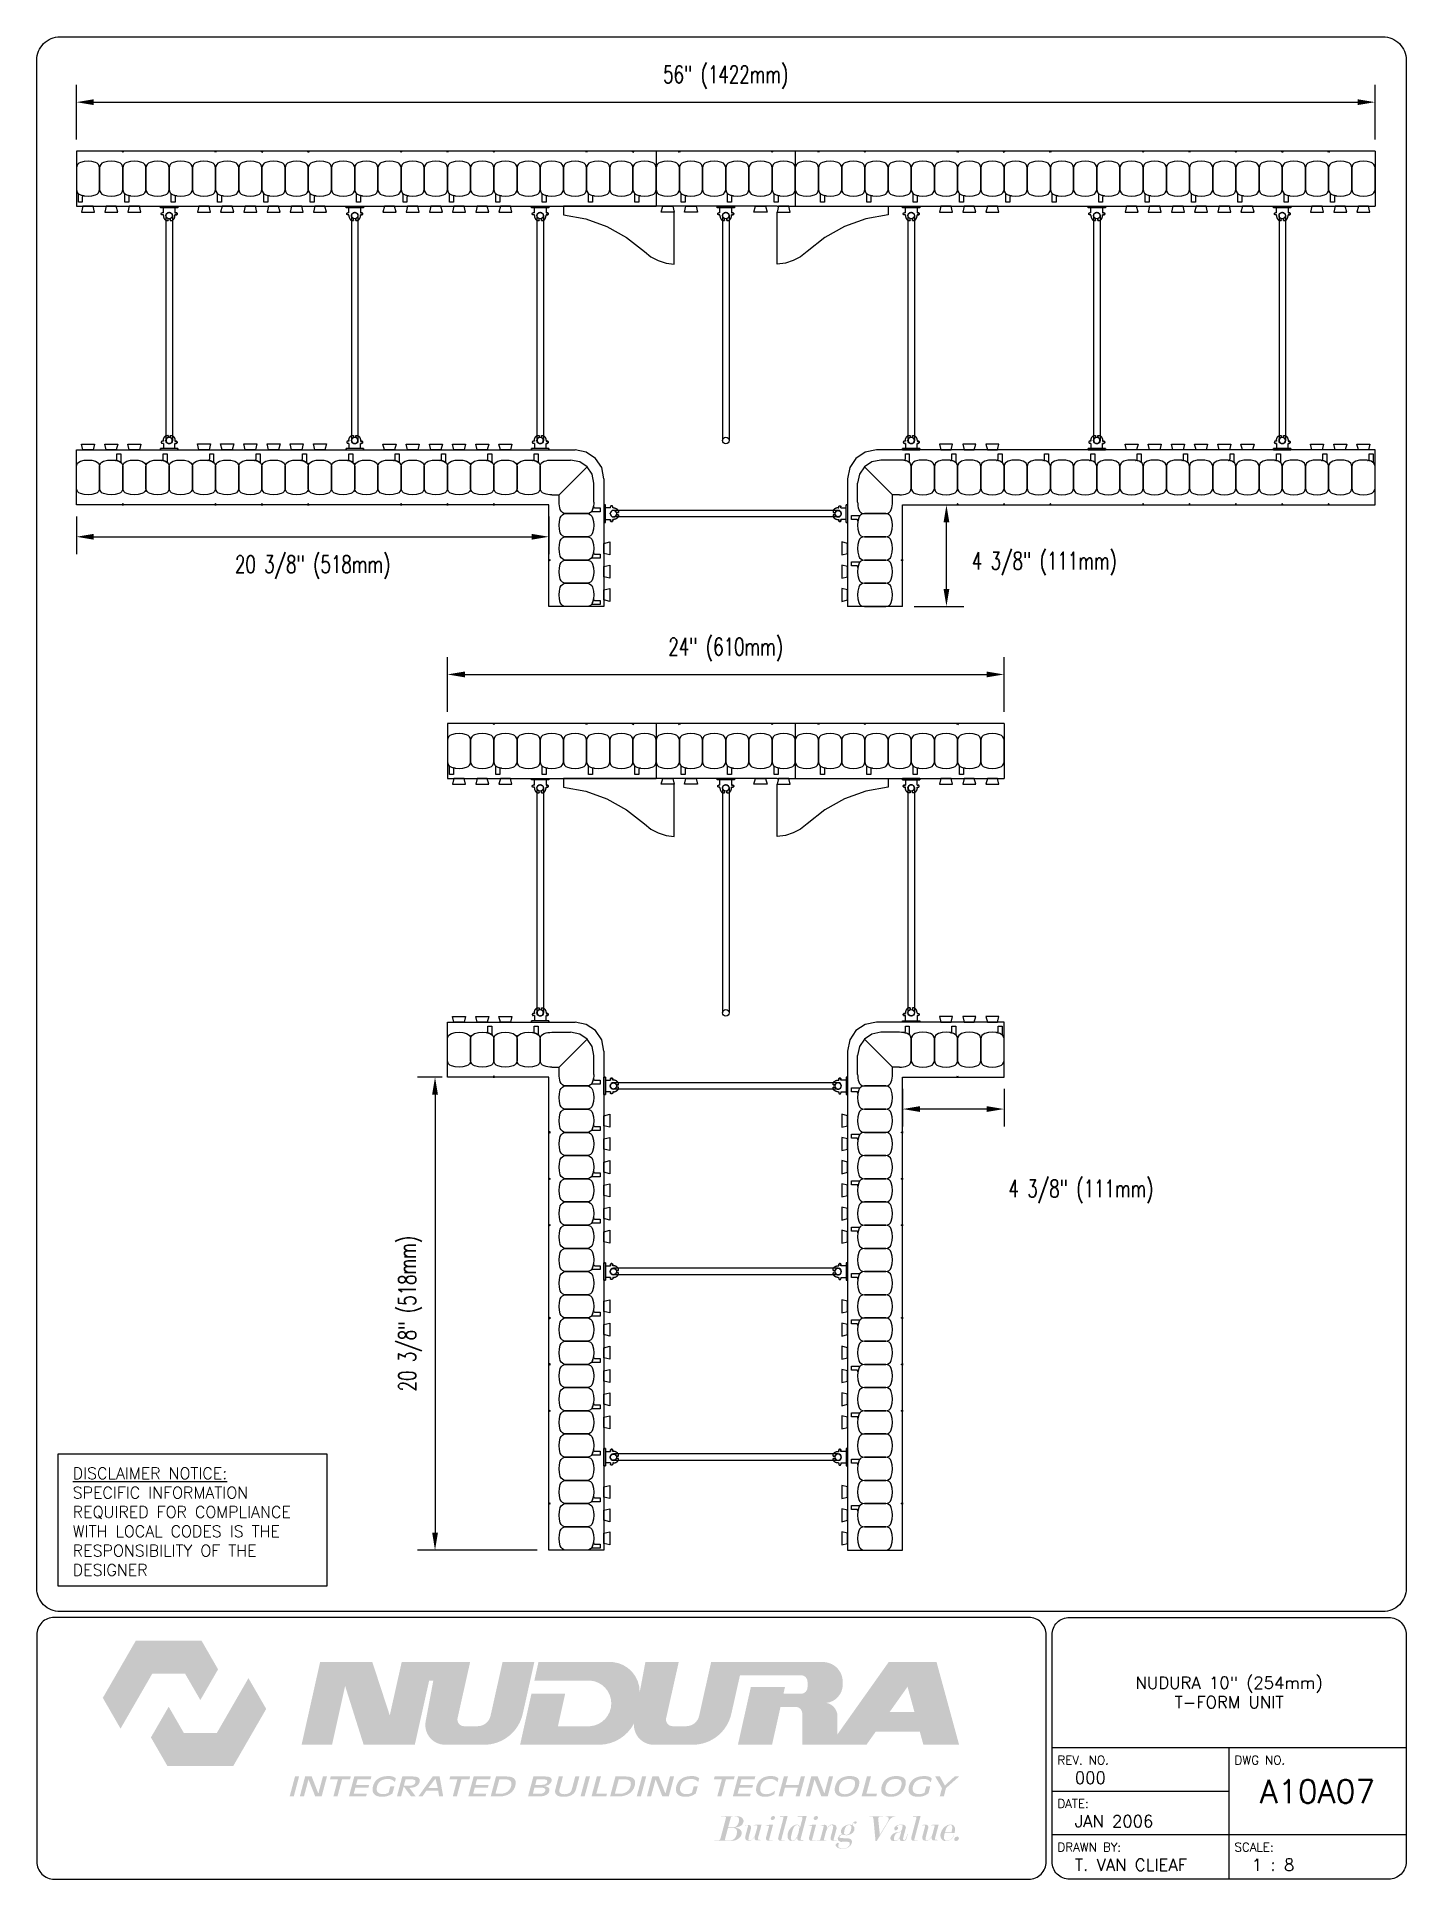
# Paper-space layout 'A10A07' of a CAD drawing. Header units: inches. Extents: x 0.42 to 7.8, y 0.49 to 10.41.
# The model-space entities are those that its viewports show. They can reach past a viewport. Long polylines and large blocks are cut down to what shows.
import ezdxf
from ezdxf.enums import TextEntityAlignment as Align

# ---------------------------------------------------------------- set-up
doc = ezdxf.new("R2010")
doc.units = ezdxf.units.IN
doc.header["$MEASUREMENT"] = 0
for name, color, linetype in [('line25', 2, 'Continuous'), ('LINE3', 3, 'Continuous'), ('LINE50', 5, 'Continuous'), ('LINE9', 9, 'Continuous'), ('LOGO', 7, 'Continuous'), ('TBK_LINE65', 3, 'Continuous'), ('TBK_TEXT', 4, 'Continuous'), ('TEXT', 4, 'Continuous')]:
    doc.layers.add(name, color=color, linetype=linetype)
doc.styles.add('DIM', font='romans.shx', dxfattribs={"width": 0.7})
doc.styles.add('ROMANS', font='romans.shx', dxfattribs={"height": 0.75})
doc.dimstyles.new('ext_8', dxfattribs={"dimscale": 8, "dimtxt": 0.09375, "dimasz": 0.09375, "dimexe": 0.09375, "dimexo": 0.0625, "dimgap": 0.0625, "dimtad": 1, "dimdec": 3, "dimzin": 3, "dimdsep": 46, "dimlunit": 4, "dimtxsty": 'DIM', "dimcen": 0.09, "dimdle": 0.09375, "dimclrt": 4, "dimadec": 0, "dimazin": 0, "dimtfac": 1, "dimtdec": 3, "dimtmove": 2, "dimatfit": 3, "dimfxl": 0, "dimfrac": 2, "dimtolj": 1, "dimtzin": 0, "dimarcsym": 0})

psp = doc.layouts.new('A10A07')

# ---------------------------------------------------------------- texts
at = {"layer": 'TBK_TEXT', "color": 7, "style": 'ROMANS'}
for s, p in [('REV. NO.', (5.9215, 1.107)), ('DWG NO.', (6.876, 1.107)), ('DATE:', (5.9215, 0.8726)), ('DRAWN BY:', (5.9215, 0.6382)), ('SCALE:', (6.876, 0.6382))]:
    psp.add_text(s, height=0.04688, dxfattribs=at).set_placement(p)
at = {"layer": 'TEXT', "insert": (0.6134, 2.7065), "char_height": 0.0625, "width": 1.41371, "attachment_point": 1, "style": 'ROMANS'}
psp.add_mtext('{\\Fromans.shx|c1;\\LDISCLAIMER NOTICE:\\l\\PSPECIFIC INFORMATION REQUIRED FOR COMPLIANCE WITH LOCAL CODES IS THE RESPONSIBILITY OF THE DESIGNER}', dxfattribs=at)

msp = doc.modelspace()

# ---------------------------------------------------------------- texts
at = {"layer": 'TEXT', "color": 4, "insert": (384.3994, 173.879), "char_height": 0.75, "attachment_point": 5, "style": 'DIM'}
msp.add_mtext('4 3/8" (111mm)', dxfattribs=at)

# ---------------------------------------------------------------- blocks, each defined once
blk = doc.blocks.new('TITLEBLOCK-Tag')
at = {"style": 'ROMANS'}
for tag, height, p in [('TITLE_LINE_1', 0.065, (0.927, -0.1328)), ('TITLE_LINE_2', 0.065, (0.9294, -0.2258)), ('CENTRE-LINE-3', 0.065, (0.927, -0.3246)), ('TITLE_LINE_4', 0.065, (0.927, -0.4299)), ('TITLE_LINE_5', 0.065, (0.927, -0.526)), ('DWG', 0.125, (1.4043, -0.9102))]:
    blk.add_attdef(tag, text='', height=height, dxfattribs=at).set_placement(p, align=Align.MIDDLE_CENTER)
for tag, p in [('LATEST_REVISION', (0.0954, -0.8366)), ('REVISION_DATE', (0.0954, -1.071)), ('DRAWN_BY', (0.0954, -1.3053)), ('SCALE', (1.0499, -1.3053))]:
    blk.add_attdef(tag, text='', height=0.065, dxfattribs=at).set_placement(p, align=Align.MIDDLE_LEFT)
blk = doc.blocks.new('*D27')
at = {"layer": 'Defpoints', "color": 0}
for p in [(342.658, 176.411), (363.033, 176.411), (363.033, 175.04)]:
    blk.add_point(p, dxfattribs=at)
at = {"layer": 'TEXT', "color": 0, "lineweight": -2}
for p, q in [((342.658, 175.911), (342.658, 174.29)), ((363.033, 175.911), (363.033, 174.29)), ((343.408, 175.04), (362.283, 175.04))]:
    blk.add_line(p, q, dxfattribs=at)
at = {"layer": 'TEXT', "color": 0}
for points in [[(343.408, 175.165), (343.408, 174.915), (342.658, 175.04)], [(362.283, 175.165), (362.283, 174.915), (363.033, 175.04)]]:
    blk.add_solid(points, dxfattribs=at)
at = {"layer": 'TEXT', "color": 4, "insert": (352.846, 173.731), "char_height": 0.75, "attachment_point": 5, "style": 'DIM'}
blk.add_mtext('\\A1;20 3/8" (518mm)', dxfattribs=at)
blk = doc.blocks.new('*D28')
at = {"layer": 'Defpoints', "color": 0}
for p in [(398.658, 193.771), (342.658, 191.661), (398.658, 191.661)]:
    blk.add_point(p, dxfattribs=at)
at = {"layer": 'TEXT', "color": 0, "lineweight": -2}
for p, q in [((342.658, 192.161), (342.658, 194.521)), ((343.408, 193.771), (397.908, 193.771)), ((398.658, 192.161), (398.658, 194.521))]:
    blk.add_line(p, q, dxfattribs=at)
at = {"layer": 'TEXT', "color": 0}
for points in [[(343.408, 193.896), (343.408, 193.646), (342.658, 193.771)], [(397.908, 193.896), (397.908, 193.646), (398.658, 193.771)]]:
    blk.add_solid(points, dxfattribs=at)
at = {"layer": 'TEXT', "color": 4, "insert": (370.658, 194.843), "char_height": 0.75, "attachment_point": 5, "style": 'DIM'}
blk.add_mtext('\\A1;56" (1422mm)', dxfattribs=at)
blk = doc.blocks.new('*D29')
at = {"layer": 'Defpoints', "color": 0}
for p in [(382.658, 169.106), (358.658, 166.995), (382.658, 166.995)]:
    blk.add_point(p, dxfattribs=at)
at = {"layer": 'TEXT', "color": 0, "lineweight": -2}
for p, q in [((358.658, 167.495), (358.658, 169.856)), ((382.658, 167.495), (382.658, 169.856)), ((359.408, 169.106), (381.908, 169.106))]:
    blk.add_line(p, q, dxfattribs=at)
at = {"layer": 'TEXT', "color": 0}
for points in [[(359.408, 169.231), (359.408, 168.981), (358.658, 169.106)], [(381.908, 169.231), (381.908, 168.981), (382.658, 169.106)]]:
    blk.add_solid(points, dxfattribs=at)
at = {"layer": 'TEXT', "color": 4, "insert": (370.658, 170.177), "char_height": 0.75, "attachment_point": 5, "style": 'DIM'}
blk.add_mtext('\\A1;24" (610mm)', dxfattribs=at)
blk = doc.blocks.new('*D30')
at = {"layer": 'Defpoints', "color": 0}
for p in [(358.933, 151.745), (358.122, 131.37), (363.033, 131.37)]:
    blk.add_point(p, dxfattribs=at)
at = {"layer": 'TEXT', "color": 0, "lineweight": -2}
for p, q in [((358.433, 151.745), (357.372, 151.745)), ((358.122, 150.995), (358.122, 132.12)), ((362.533, 131.37), (357.372, 131.37))]:
    blk.add_line(p, q, dxfattribs=at)
at = {"layer": 'TEXT', "color": 0}
for points in [[(357.997, 150.995), (358.247, 150.995), (358.122, 151.745)], [(357.997, 132.12), (358.247, 132.12), (358.122, 131.37)]]:
    blk.add_solid(points, dxfattribs=at)
at = {"layer": 'TEXT', "color": 4, "insert": (357.051, 141.558), "char_height": 0.75, "attachment_point": 5, "rotation": 90, "style": 'DIM'}
blk.add_mtext('\\A1;20 3/8" (518mm)', dxfattribs=at)
blk = doc.blocks.new('*D31')
at = {"layer": 'Defpoints', "color": 0}
for p in [(378.283, 151.745), (382.658, 151.745), (378.283, 150.375)]:
    blk.add_point(p, dxfattribs=at)
at = {"layer": 'TEXT', "color": 0, "lineweight": -2}
for p, q in [((378.283, 151.245), (378.283, 149.625)), ((382.658, 151.245), (382.658, 149.625)), ((381.908, 150.375), (379.033, 150.375))]:
    blk.add_line(p, q, dxfattribs=at)
at = {"layer": 'TEXT', "color": 0}
for points in [[(379.033, 150.5), (379.033, 150.25), (378.283, 150.375)], [(381.908, 150.5), (381.908, 150.25), (382.658, 150.375)]]:
    blk.add_solid(points, dxfattribs=at)
at = {"layer": 'TEXT', "color": 4, "insert": (385.98, 146.821), "char_height": 0.75, "attachment_point": 5, "style": 'DIM'}
blk.add_mtext('\\A1;4 3/8" (111mm)', dxfattribs=at)
blk = doc.blocks.new('Connector')
blk.add_point((0.271, 0))
at = {"layer": 'LINE9'}
for p, q in [((0, 0.375), (0, -0.375)), ((0.062, -0.375), (0.062, 0.375)), ((0.281, 0.25), (0.062, 0.25))]:
    blk.add_line(p, q, dxfattribs=at)
for points, weights in [([(0.007, 0.375), (0.004, 0.375), (0, 0.375)], [1, 0.972587069138, 0.950305488115]), ([(0.327, 0.343), (0.308, 0.343), (0.281, 0.317), (0.281, 0.297)], [1, 0.85355339, 0.85355339, 1]), ([(0.328, 0.343), (0.327, 0.343), (0.327, 0.343)], [1, 0.70710678, 1]), ([(0.375, 0.297), (0.375, 0.317), (0.348, 0.343), (0.329, 0.343)], [1, 0.85355339, 0.85355339, 1]), ([(0.406, 0.25), (0.546, 0.25), (0.619, 0.131)], [0.958404415409, 0.794674173519, 0.864651571113]), ([(0.619, 0.052), (0.612, 0.049), (0.604, 0.049)], [0.83615024178, 0.892081430621, 1]), ([(0, -0.375), (0.004, -0.375), (0.007, -0.375)], [0.950305488115, 0.972587069138, 1]), ([(0.281, -0.297), (0.281, -0.317), (0.308, -0.343), (0.327, -0.343)], [1, 0.85355339, 0.85355339, 1]), ([(0.327, -0.343), (0.281, -0.343), (0.281, -0.297)], [1, 0.70710678, 1]), ([(0.329, -0.343), (0.348, -0.343), (0.375, -0.317), (0.375, -0.297)], [1, 0.85355339, 0.85355339, 1]), ([(0.375, -0.297), (0.375, -0.343), (0.329, -0.343)], [1, 0.70710678, 1]), ([(0.619, -0.131), (0.546, -0.25), (0.406, -0.25)], [0.864651574428, 0.794674169686, 0.958404415195]), ([(0.604, -0.049), (0.612, -0.049), (0.619, -0.052)], [1, 0.89208144177, 0.836150253337])]:
    blk.add_rational_spline(points, weights, degree=2, dxfattribs=at)
for points, degree in [([(0, 0.375), (0.002, 0.375), (0.005, 0.375), (0.007, 0.375)], 3), ([(0.007, 0.375), (0.021, 0.375), (0.051, 0.375), (0.062, 0.375), (0.062, 0.375)], 3), ([(0.281, 0.25), (0.281, 0.297)], 1), ([(0.327, 0.343), (0.327, 0.343), (0.328, 0.343), (0.328, 0.343)], 3), ([(0.328, 0.343), (0.329, 0.343), (0.329, 0.343), (0.329, 0.343)], 3), ([(0.375, 0.25), (0.375, 0.297)], 1), ([(0.406, 0.25), (0.375, 0.25)], 1), ([(0.406, 0.25), (0.406, 0.25)], 1), ([(0.406, 0.25), (0.406, 0.25)], 1), ([(0.406, 0.25), (0.406, 0.25)], 1), ([(0.406, 0.25), (0.406, 0.25)], 1), ([(0.406, 0.25), (0.406, 0.25)], 1), ([(0.406, 0.25), (0.406, 0.25)], 1), ([(0.406, 0.25), (0.406, 0.25)], 1), ([(0.406, 0.25), (0.406, 0.25)], 1), ([(0.406, 0.25), (0.406, 0.25)], 1), ([(0.406, 0.25), (0.406, 0.25)], 1), ([(0.406, 0.25), (0.406, 0.25)], 1), ([(0.406, 0.25), (0.406, 0.25)], 1), ([(0.406, 0.25), (0.406, 0.25)], 1), ([(0.406, 0.25), (0.406, 0.25)], 1), ([(0.406, 0.25), (0.406, 0.25)], 1), ([(0.406, 0.25), (0.406, 0.25)], 1), ([(0.406, 0.25), (0.406, 0.25)], 1), ([(0.406, 0.25), (0.406, 0.25)], 1), ([(0.406, 0.25), (0.406, 0.25)], 1), ([(0.406, 0.25), (0.406, 0.25)], 1), ([(0.406, 0.25), (0.406, 0.25)], 1), ([(0.406, 0.25), (0.406, 0.25)], 1), ([(0.406, 0.25), (0.406, 0.25)], 1), ([(0.406, 0.25), (0.406, 0.25)], 1), ([(0.604, 0.049), (0.532, 0.049)], 1), ([(0.532, 0.049), (0.532, 0.049)], 1), ([(0.532, 0.049), (0.532, 0.049)], 1), ([(0.532, 0.049), (0.532, 0.049)], 1), ([(0.532, 0.049), (0.532, 0.049)], 1), ([(0.532, 0.049), (0.532, 0.049)], 1), ([(0.532, 0.049), (0.532, 0.049)], 1), ([(0.532, 0.049), (0.532, 0.049)], 1), ([(0.532, 0.049), (0.532, 0.049)], 1), ([(0.532, 0.049), (0.532, 0.049)], 1), ([(0.532, 0.049), (0.532, 0.049)], 1), ([(0.604, 0.049), (0.609, 0.049), (0.614, 0.05), (0.619, 0.052)], 3), ([(0.604, 0.049), (0.604, 0.049)], 1), ([(0.604, 0.049), (0.604, 0.049)], 1), ([(0.604, 0.049), (0.604, 0.049)], 1), ([(0.604, 0.049), (0.604, 0.049)], 1), ([(0.619, 0.131), (0.619, 0.052)], 1), ([(0.619, 0.131), (0.619, 0.131)], 1), ([(0.619, 0.131), (0.619, 0.131)], 1), ([(0.619, 0.131), (0.619, 0.131)], 1), ([(0.619, 0.131), (0.619, 0.131)], 1), ([(0.007, -0.375), (0.005, -0.375), (0.002, -0.375), (0, -0.375)], 3), ([(0.062, -0.375), (0.062, -0.375), (0.051, -0.375), (0.021, -0.375), (0.007, -0.375)], 3), ([(0.062, -0.25), (0.281, -0.25)], 1), ([(0.281, -0.297), (0.281, -0.25)], 1), ([(0.281, -0.25), (0.281, -0.297)], 1), ([(0.328, -0.343), (0.328, -0.343), (0.327, -0.343), (0.327, -0.343)], 3), ([(0.329, -0.343), (0.329, -0.343), (0.329, -0.343), (0.328, -0.343)], 3), ([(0.375, -0.25), (0.375, -0.297)], 1), ([(0.375, -0.297), (0.375, -0.25)], 1), ([(0.406, -0.25), (0.375, -0.25)], 1), ([(0.406, -0.25), (0.406, -0.25)], 1), ([(0.406, -0.25), (0.406, -0.25)], 1), ([(0.406, -0.25), (0.406, -0.25)], 1), ([(0.406, -0.25), (0.406, -0.25)], 1), ([(0.406, -0.25), (0.406, -0.25)], 1), ([(0.406, -0.25), (0.406, -0.25)], 1), ([(0.406, -0.25), (0.406, -0.25)], 1), ([(0.406, -0.25), (0.406, -0.25)], 1), ([(0.406, -0.25), (0.406, -0.25)], 1), ([(0.406, -0.25), (0.406, -0.25)], 1), ([(0.406, -0.25), (0.406, -0.25)], 1), ([(0.532, -0.049), (0.604, -0.049)], 1), ([(0.604, -0.049), (0.58, -0.049), (0.556, -0.049), (0.532, -0.049)], 3), ([(0.532, -0.049), (0.532, -0.049)], 1), ([(0.532, -0.049), (0.532, -0.049)], 1), ([(0.532, -0.049), (0.532, -0.049)], 1), ([(0.532, -0.049), (0.532, -0.049)], 1), ([(0.619, -0.052), (0.614, -0.05), (0.609, -0.049), (0.604, -0.049)], 3), ([(0.604, -0.049), (0.604, -0.049)], 1), ([(0.604, -0.049), (0.604, -0.049)], 1), ([(0.604, -0.049), (0.604, -0.049)], 1), ([(0.604, -0.049), (0.604, -0.049)], 1), ([(0.604, -0.049), (0.604, -0.049)], 1), ([(0.604, -0.049), (0.604, -0.049)], 1), ([(0.604, -0.049), (0.604, -0.049)], 1), ([(0.604, -0.049), (0.604, -0.049)], 1), ([(0.619, -0.052), (0.619, -0.131)], 1), ([(0.619, -0.131), (0.619, -0.131)], 1), ([(0.619, -0.131), (0.619, -0.131)], 1), ([(0.619, -0.131), (0.619, -0.131)], 1), ([(0.619, -0.131), (0.619, -0.131)], 1)]:
    blk.add_open_spline(points, degree=degree, dxfattribs=at)
for points, weights, knots in [([(0.062, 0.375), (0.062, 0.375), (0.046, 0.375), (0.03, 0.375), (0.007, 0.375)], [0.868718858569, 0.861102746415, 1, 0.861102734288, 0.868718859898], [0, 0, 0, 0.5, 0.5, 1, 1, 1]), ([(0.532, 0.049), (0.472, 0.203), (0.333, 0.113), (0.157, 0), (0.333, -0.113), (0.472, -0.203), (0.532, -0.049)], [0.899508922286, 0.599718215298, 1, 0.54226024, 1, 0.599718224335, 0.899508908749], [0, 0, 0, 0.318112, 0.318112, 0.681888, 0.681888, 1, 1, 1]), ([(0.007, -0.375), (0.03, -0.375), (0.046, -0.375), (0.062, -0.375), (0.062, -0.375)], [0.868718859319, 0.861102739573, 1, 0.861102742958, 0.868718858948], [0, 0, 0, 0.5, 0.5, 1, 1, 1])]:
    blk.add_rational_spline(points, weights, degree=2, knots=knots, dxfattribs=at)
blk = doc.blocks.new('WEB_CENTRE_TOP_10')
for p, q in [((-0.141, 9.688), (-0.141, 0)), ((0.141, 9.688), (0.141, 0))]:
    blk.add_line(p, q)
for centre in [(0, 9.688), (0, 0)]:
    blk.add_circle(centre, 0.141)

# ---------------------------------------------------------------- dimensions: what is measured, and where the dimension line sits
at = {"layer": 'TEXT'}
for base, p1, p2, text, picture, middle in [((398.6581, 193.7712), (342.6581, 191.6608), (398.6581, 191.6608), '56" (1422mm)', '*D28', (370.6581, 194.8427)), ((382.6581, 169.1056), (358.6581, 166.9952), (382.6581, 166.9952), '24" (610mm)', '*D29', (370.6581, 170.177))]:
    dim = msp.add_linear_dim(base=base, p1=p1, p2=p2, text=text, dimstyle='ext_8', override={"dimdec": 3}, dxfattribs=at)
    dim.commit()
    dim.dimension.update_dxf_attribs({"geometry": picture, "text_midpoint": middle})
for base, p1, p2, text, picture, middle in [((363.0331, 175.0403), (342.6581, 176.4108), (363.0331, 176.4108), '20 3/8" (518mm)', '*D27', (352.8456, 173.7313)), ((378.2831, 150.3746), (382.6581, 151.7452), (378.2831, 151.7452), '4 3/8" (111mm)', '*D31', (385.9803, 146.821))]:
    dim = msp.add_linear_dim(base=base, p1=p1, p2=p2, text=text, dimstyle='ext_8', override={"dimdec": 3}, dxfattribs=at)
    dim.commit()
    dim.dimension.update_dxf_attribs({"geometry": picture, "text_midpoint": middle, "dimtype": 160})
dim = msp.add_linear_dim(base=(358.1225, 131.3702), p1=(358.9332, 151.7452), p2=(363.0331, 131.3702), angle=270, text='20 3/8" (518mm)', dimstyle='ext_8', override={"dimdec": 3}, dxfattribs=at)
dim.commit()
dim.dimension.update_dxf_attribs({"geometry": '*D30', "text_midpoint": (357.051, 141.5577)})

# ---------------------------------------------------------------- linework, layer by layer
at = {"layer": 'line25'}
for p, q in [((342.6581, 189.2858), (367.6581, 189.2858)), ((372.8769, 189.2858), (368.4392, 189.2858)), ((368.4392, 186.7874), (368.4392, 189.0358)), ((372.8769, 186.7874), (372.8769, 189.0358)), ((373.6581, 189.2858), (398.6581, 189.2858)), ((342.6581, 178.7858), (364.1581, 178.7858)), ((398.6581, 178.7858), (377.1581, 178.7858)), ((365.4081, 177.5358), (365.4081, 172.0358)), ((375.9081, 177.5358), (375.9081, 172.0358)), ((358.6581, 164.6202), (367.6581, 164.6202)), ((372.8769, 164.6202), (368.4392, 164.6202)), ((368.4392, 162.1218), (368.4392, 164.3702)), ((372.8769, 162.1218), (372.8769, 164.3702)), ((373.6581, 164.6202), (382.6581, 164.6202)), ((358.6581, 154.1202), (364.1581, 154.1202)), ((382.6581, 154.1202), (377.1581, 154.1202)), ((365.4081, 152.8702), (365.4081, 131.3702)), ((375.9081, 152.8702), (375.9081, 131.3702))]:
    msp.add_line(p, q, dxfattribs=at)
for points in [[(342.9392, 189.2833), (342.8769, 189.0333), (343.4392, 189.0333), (343.3769, 189.2833)], [(343.9392, 189.2833), (343.8769, 189.0333), (344.4392, 189.0333), (344.3769, 189.2833)], [(344.9392, 189.2833), (344.8769, 189.0333), (345.4392, 189.0333), (345.3769, 189.2833)], [(347.9392, 189.2858), (347.8769, 189.0358), (348.4392, 189.0358), (348.3769, 189.2858)], [(348.9392, 189.2858), (348.8769, 189.0358), (349.4392, 189.0358), (349.3769, 189.2858)], [(349.9392, 189.2858), (349.8769, 189.0358), (350.4392, 189.0358), (350.3769, 189.2858)], [(350.9392, 189.2858), (350.8769, 189.0358), (351.4392, 189.0358), (351.3769, 189.2858)], [(351.9392, 189.2858), (351.8769, 189.0358), (352.4392, 189.0358), (352.3769, 189.2858)], [(352.9392, 189.2858), (352.8769, 189.0358), (353.4392, 189.0358), (353.3769, 189.2858)], [(355.9392, 189.2858), (355.8769, 189.0358), (356.4392, 189.0358), (356.3769, 189.2858)], [(356.9392, 189.2858), (356.8769, 189.0358), (357.4392, 189.0358), (357.3769, 189.2858)], [(357.9392, 189.2858), (357.8769, 189.0358), (358.4392, 189.0358), (358.3769, 189.2858)], [(358.9392, 189.2858), (358.8769, 189.0358), (359.4392, 189.0358), (359.3769, 189.2858)], [(359.9392, 189.2858), (359.8769, 189.0358), (360.4392, 189.0358), (360.3769, 189.2858)], [(360.9392, 189.2858), (360.8769, 189.0358), (361.4392, 189.0358), (361.3769, 189.2858)], [(368.3769, 189.2858), (368.4392, 189.0358), (367.8769, 189.0358), (367.9392, 189.2858)], [(369.3769, 189.2858), (369.4392, 189.0358), (368.8769, 189.0358), (368.9392, 189.2858)], [(372.3769, 189.2858), (372.4392, 189.0358), (371.8769, 189.0358), (371.9392, 189.2858)], [(372.9392, 189.2858), (372.8769, 189.0358), (373.4392, 189.0358), (373.3769, 189.2858)], [(379.9392, 189.2858), (379.8769, 189.0358), (380.4392, 189.0358), (380.3769, 189.2858)], [(380.9392, 189.2858), (380.8769, 189.0358), (381.4392, 189.0358), (381.3769, 189.2858)], [(381.9392, 189.2858), (381.8769, 189.0358), (382.4392, 189.0358), (382.3769, 189.2858)], [(387.9392, 189.2858), (387.8769, 189.0358), (388.4392, 189.0358), (388.3769, 189.2858)], [(388.9392, 189.2858), (388.8769, 189.0358), (389.4392, 189.0358), (389.3769, 189.2858)], [(389.9392, 189.2858), (389.8769, 189.0358), (390.4392, 189.0358), (390.3769, 189.2858)], [(390.9392, 189.2858), (390.8769, 189.0358), (391.4392, 189.0358), (391.3769, 189.2858)], [(391.9392, 189.2858), (391.8769, 189.0358), (392.4392, 189.0358), (392.3769, 189.2858)], [(392.9392, 189.2858), (392.8769, 189.0358), (393.4392, 189.0358), (393.3769, 189.2858)], [(395.9392, 189.2858), (395.8769, 189.0358), (396.4392, 189.0358), (396.3769, 189.2858)], [(396.9392, 189.2858), (396.8769, 189.0358), (397.4392, 189.0358), (397.3769, 189.2858)], [(397.9392, 189.2858), (397.8769, 189.0358), (398.4392, 189.0358), (398.3769, 189.2858)], [(342.9392, 178.7858), (342.8769, 179.0358), (343.4392, 179.0358), (343.3769, 178.7858)], [(343.9392, 178.7858), (343.8769, 179.0358), (344.4392, 179.0358), (344.3769, 178.7858)], [(344.9392, 178.7858), (344.8769, 179.0358), (345.4392, 179.0358), (345.3769, 178.7858)], [(347.9392, 178.7884), (347.8769, 179.0384), (348.4392, 179.0384), (348.3769, 178.7884)], [(348.9392, 178.7884), (348.8769, 179.0384), (349.4392, 179.0384), (349.3769, 178.7884)], [(349.9392, 178.7884), (349.8769, 179.0384), (350.4392, 179.0384), (350.3769, 178.7884)], [(350.9392, 178.7884), (350.8769, 179.0384), (351.4392, 179.0384), (351.3769, 178.7884)], [(351.9392, 178.7884), (351.8769, 179.0384), (352.4392, 179.0384), (352.3769, 178.7884)], [(352.9392, 178.7884), (352.8769, 179.0384), (353.4392, 179.0384), (353.3769, 178.7884)], [(355.9392, 178.7858), (355.8769, 179.0358), (356.4392, 179.0358), (356.3769, 178.7858)], [(356.9392, 178.7858), (356.8769, 179.0358), (357.4392, 179.0358), (357.3769, 178.7858)], [(357.9392, 178.7858), (357.8769, 179.0358), (358.4392, 179.0358), (358.3769, 178.7858)], [(358.9392, 178.7858), (358.8769, 179.0358), (359.4392, 179.0358), (359.3769, 178.7858)], [(359.9392, 178.7858), (359.8769, 179.0358), (360.4392, 179.0358), (360.3769, 178.7858)], [(360.9392, 178.7858), (360.8769, 179.0358), (361.4392, 179.0358), (361.3769, 178.7858)], [(380.3769, 178.7858), (380.4392, 179.0358), (379.8769, 179.0358), (379.9392, 178.7858)], [(381.3769, 178.7858), (381.4392, 179.0358), (380.8769, 179.0358), (380.9392, 178.7858)], [(382.3769, 178.7858), (382.4392, 179.0358), (381.8769, 179.0358), (381.9392, 178.7858)], [(387.9392, 178.7858), (387.8769, 179.0358), (388.4392, 179.0358), (388.3769, 178.7858)], [(388.9392, 178.7858), (388.8769, 179.0358), (389.4392, 179.0358), (389.3769, 178.7858)], [(389.9392, 178.7858), (389.8769, 179.0358), (390.4392, 179.0358), (390.3769, 178.7858)], [(390.9392, 178.7858), (390.8769, 179.0358), (391.4392, 179.0358), (391.3769, 178.7858)], [(391.9392, 178.7858), (391.8769, 179.0358), (392.4392, 179.0358), (392.3769, 178.7858)], [(392.9392, 178.7858), (392.8769, 179.0358), (393.4392, 179.0358), (393.3769, 178.7858)], [(395.9392, 178.7858), (395.8769, 179.0358), (396.4392, 179.0358), (396.3769, 178.7858)], [(396.9392, 178.7858), (396.8769, 179.0358), (397.4392, 179.0358), (397.3769, 178.7858)], [(397.9392, 178.7858), (397.8769, 179.0358), (398.4392, 179.0358), (398.3769, 178.7858)], [(365.4081, 174.7547), (365.6581, 174.817), (365.6581, 174.2547), (365.4081, 174.317)], [(375.9081, 174.7547), (375.6581, 174.817), (375.6581, 174.2547), (375.9081, 174.317)], [(365.4081, 173.7547), (365.6581, 173.817), (365.6581, 173.2547), (365.4081, 173.317)], [(375.9081, 173.7547), (375.6581, 173.817), (375.6581, 173.2547), (375.9081, 173.317)], [(365.4081, 172.7547), (365.6581, 172.817), (365.6581, 172.2547), (365.4081, 172.317)], [(375.9081, 172.7547), (375.6581, 172.817), (375.6581, 172.2547), (375.9081, 172.317)], [(358.9392, 164.6202), (358.8769, 164.3702), (359.4392, 164.3702), (359.3769, 164.6202)], [(359.9392, 164.6202), (359.8769, 164.3702), (360.4392, 164.3702), (360.3769, 164.6202)], [(360.9392, 164.6202), (360.8769, 164.3702), (361.4392, 164.3702), (361.3769, 164.6202)], [(368.3769, 164.6202), (368.4392, 164.3702), (367.8769, 164.3702), (367.9392, 164.6202)], [(369.3769, 164.6202), (369.4392, 164.3702), (368.8769, 164.3702), (368.9392, 164.6202)], [(372.3769, 164.6202), (372.4392, 164.3702), (371.8769, 164.3702), (371.9392, 164.6202)], [(372.9392, 164.6202), (372.8769, 164.3702), (373.4392, 164.3702), (373.3769, 164.6202)], [(379.9392, 164.6202), (379.8769, 164.3702), (380.4392, 164.3702), (380.3769, 164.6202)], [(380.9392, 164.6202), (380.8769, 164.3702), (381.4392, 164.3702), (381.3769, 164.6202)], [(381.9392, 164.6202), (381.8769, 164.3702), (382.4392, 164.3702), (382.3769, 164.6202)], [(358.9392, 154.1202), (358.8769, 154.3702), (359.4392, 154.3702), (359.3769, 154.1202)], [(359.9392, 154.1202), (359.8769, 154.3702), (360.4392, 154.3702), (360.3769, 154.1202)], [(360.9392, 154.1202), (360.8769, 154.3702), (361.4392, 154.3702), (361.3769, 154.1202)], [(380.3769, 154.1202), (380.4392, 154.3702), (379.8769, 154.3702), (379.9392, 154.1202)], [(381.3769, 154.1202), (381.4392, 154.3702), (380.8769, 154.3702), (380.9392, 154.1202)], [(382.3769, 154.1202), (382.4392, 154.3702), (381.8769, 154.3702), (381.9392, 154.1202)], [(365.4081, 150.089), (365.6581, 150.1514), (365.6581, 149.589), (365.4081, 149.6514)], [(375.9081, 150.089), (375.6581, 150.1514), (375.6581, 149.589), (375.9081, 149.6514)], [(365.4081, 149.089), (365.6581, 149.1514), (365.6581, 148.589), (365.4081, 148.6514)], [(375.9081, 149.089), (375.6581, 149.1514), (375.6581, 148.589), (375.9081, 148.6514)], [(365.4081, 148.089), (365.6581, 148.1514), (365.6581, 147.589), (365.4081, 147.6514)], [(375.9081, 148.089), (375.6581, 148.1514), (375.6581, 147.589), (375.9081, 147.6514)], [(365.4081, 147.089), (365.6581, 147.1514), (365.6581, 146.589), (365.4081, 146.6514)], [(375.9081, 147.089), (375.6581, 147.1514), (375.6581, 146.589), (375.9081, 146.6514)], [(365.4081, 146.089), (365.6581, 146.1514), (365.6581, 145.589), (365.4081, 145.6514)], [(375.9081, 146.089), (375.6581, 146.1514), (375.6581, 145.589), (375.9081, 145.6514)], [(365.4081, 145.089), (365.6581, 145.1514), (365.6581, 144.589), (365.4081, 144.6514)], [(375.9081, 145.089), (375.6581, 145.1514), (375.6581, 144.589), (375.9081, 144.6514)], [(365.4081, 142.089), (365.6581, 142.1514), (365.6581, 141.589), (365.4081, 141.6514)], [(375.9081, 142.089), (375.6581, 142.1514), (375.6581, 141.589), (375.9081, 141.6514)], [(365.4081, 141.089), (365.6581, 141.1514), (365.6581, 140.589), (365.4081, 140.6514)], [(375.9081, 141.089), (375.6581, 141.1514), (375.6581, 140.589), (375.9081, 140.6514)], [(365.4081, 140.089), (365.6581, 140.1514), (365.6581, 139.589), (365.4081, 139.6514)], [(375.9081, 140.089), (375.6581, 140.1514), (375.6581, 139.589), (375.9081, 139.6514)], [(365.4081, 139.089), (365.6581, 139.1514), (365.6581, 138.589), (365.4081, 138.6514)], [(375.9081, 139.089), (375.6581, 139.1514), (375.6581, 138.589), (375.9081, 138.6514)], [(365.4081, 138.089), (365.6581, 138.1514), (365.6581, 137.589), (365.4081, 137.6514)], [(375.9081, 138.089), (375.6581, 138.1514), (375.6581, 137.589), (375.9081, 137.6514)], [(365.4081, 137.089), (365.6581, 137.1514), (365.6581, 136.589), (365.4081, 136.6514)], [(375.9081, 137.089), (375.6581, 137.1514), (375.6581, 136.589), (375.9081, 136.6514)], [(365.4081, 134.089), (365.6581, 134.1514), (365.6581, 133.589), (365.4081, 133.6514)], [(375.9081, 134.089), (375.6581, 134.1514), (375.6581, 133.589), (375.9081, 133.6514)], [(365.4081, 133.089), (365.6581, 133.1514), (365.6581, 132.589), (365.4081, 132.6514)], [(375.9081, 133.089), (375.6581, 133.1514), (375.6581, 132.589), (375.9081, 132.6514)], [(365.4081, 132.089), (365.6581, 132.1514), (365.6581, 131.589), (365.4081, 131.6514)], [(375.9081, 132.089), (375.6581, 132.1514), (375.6581, 131.589), (375.9081, 131.6514)]]:
    msp.add_lwpolyline(points, close=True, dxfattribs=at)
for points in [[(368.4392, 189.2858), (363.6581, 189.2858), (363.6581, 188.9108, -0.1663746), (367.1489, 187.3294, 0.1806528), (368.4392, 186.7874, 0.1806528)], [(372.8769, 189.2858), (377.6581, 189.2858), (377.6581, 188.9108, 0.1663746), (374.1672, 187.3294, -0.1806528), (372.8769, 186.7874, -0.1806528)], [(368.4392, 164.6202), (363.6581, 164.6202), (363.6581, 164.2452, -0.1663746), (367.1489, 162.6638, 0.1806528), (368.4392, 162.1218, 0.1806528)], [(372.8769, 164.6202), (377.6581, 164.6202), (377.6581, 164.2452, 0.1663746), (374.1672, 162.6638, -0.1806528), (372.8769, 162.1218, -0.1806528)]]:
    msp.add_lwpolyline(points, format="xyb", dxfattribs=at)
msp.add_lwpolyline([(373.6581, 189.2858), (377.6581, 189.2858), (377.6581, 188.9108)], dxfattribs=at)
for centre, start, end in [((364.1581, 177.5358), 0, 90), ((377.1581, 177.5358), 90, 180), ((364.1581, 152.8702), 0, 90), ((377.1581, 152.8702), 90, 180)]:
    msp.add_arc(centre, 1.25, start, end, dxfattribs=at)
at = {"layer": 'LINE50'}
for p, q in [((342.6581, 191.6608), (342.6581, 189.2858)), ((367.6581, 191.6608), (342.6581, 191.6608)), ((373.6581, 191.6608), (367.6581, 191.6608)), ((398.6581, 191.6608), (373.6581, 191.6608)), ((398.6581, 191.6608), (398.6581, 189.2858)), ((342.6581, 176.4108), (342.6581, 178.7858)), ((398.6581, 176.4108), (398.6581, 178.7858)), ((363.0331, 176.4108), (342.6581, 176.4108)), ((363.0331, 172.0358), (363.0331, 176.4108)), ((378.2831, 176.4108), (398.6581, 176.4108)), ((378.2831, 172.0358), (378.2831, 176.4108)), ((365.4081, 172.0358), (363.0331, 172.0358)), ((378.2831, 172.0358), (375.9081, 172.0358)), ((358.6581, 166.9952), (358.6581, 164.6202)), ((367.6581, 166.9952), (358.6581, 166.9952)), ((373.6581, 166.9952), (367.6581, 166.9952)), ((382.6581, 166.9952), (373.6581, 166.9952)), ((382.6581, 166.9952), (382.6581, 164.6202)), ((358.6581, 151.7452), (358.6581, 154.1202)), ((382.6581, 151.7452), (382.6581, 154.1202)), ((363.0331, 151.7452), (358.6581, 151.7452)), ((363.0331, 131.3702), (363.0331, 151.7452)), ((378.2831, 131.3702), (378.2831, 151.7452)), ((378.2831, 151.7452), (382.6581, 151.7452)), ((365.4081, 131.3702), (363.0331, 131.3702)), ((375.9081, 131.3702), (378.2831, 131.3702))]:
    msp.add_line(p, q, dxfattribs=at)
at = {"layer": 'LINE9'}
for p, q in [((367.6581, 191.6608), (367.6581, 189.2858)), ((373.6581, 191.6608), (373.6581, 189.2858)), ((363.1581, 178.3483), (363.9706, 178.3483)), ((363.4706, 176.8483), (364.6777, 178.0554)), ((377.8456, 176.8483), (376.6385, 178.0554)), ((378.1581, 178.3483), (377.3456, 178.3483)), ((364.9706, 176.5358), (364.9706, 177.3483)), ((376.3456, 176.5358), (376.3456, 177.3483)), ((363.1581, 176.8483), (363.4706, 176.8483)), ((363.4706, 176.5358), (363.4706, 176.8483)), ((378.1581, 176.8483), (377.8456, 176.8483)), ((377.8456, 176.5358), (377.8456, 176.8483)), ((367.6581, 166.9952), (367.6581, 164.6202)), ((373.6581, 166.9952), (373.6581, 164.6202)), ((363.1581, 153.6827), (363.9706, 153.6827)), ((363.4706, 152.1827), (364.6777, 153.3898)), ((377.8456, 152.1827), (376.6385, 153.3898)), ((378.1581, 153.6827), (377.3456, 153.6827)), ((364.9706, 151.8702), (364.9706, 152.6827)), ((376.3456, 151.8702), (376.3456, 152.6827)), ((363.1581, 152.1827), (363.4706, 152.1827)), ((363.4706, 151.8702), (363.4706, 152.1827)), ((377.8456, 151.8702), (377.8456, 152.1827)), ((378.1581, 152.1827), (377.8456, 152.1827))]:
    msp.add_line(p, q, dxfattribs=at)
for points in [[(344.6893, 191.6608), (344.6581, 191.5963), (344.6268, 191.6608)], [(348.6893, 191.6608), (348.6581, 191.5963), (348.6268, 191.6608)], [(348.6893, 191.6608), (348.6581, 191.5963), (348.6268, 191.6608)], [(350.6893, 191.6608), (350.6581, 191.5963), (350.6268, 191.6608)], [(352.6893, 191.6608), (352.6581, 191.5963), (352.6268, 191.6608)], [(356.6893, 191.6608), (356.6581, 191.5963), (356.6268, 191.6608)], [(356.6893, 191.6608), (356.6581, 191.5963), (356.6268, 191.6608)], [(358.6893, 191.6608), (358.6581, 191.5963), (358.6268, 191.6608)], [(360.6893, 191.6608), (360.6581, 191.5963), (360.6268, 191.6608)], [(364.6893, 191.6608), (364.6581, 191.5963), (364.6268, 191.6608)], [(366.6893, 191.6608), (366.6581, 191.5963), (366.6268, 191.6608)], [(368.6893, 191.6608), (368.6581, 191.5963), (368.6268, 191.6608)], [(372.6893, 191.6608), (372.6581, 191.5963), (372.6268, 191.6608)], [(374.6893, 191.6608), (374.6581, 191.5963), (374.6268, 191.6608)], [(376.6893, 191.6608), (376.6581, 191.5963), (376.6268, 191.6608)], [(380.6893, 191.6608), (380.6581, 191.5963), (380.6268, 191.6608)], [(380.6893, 191.6608), (380.6581, 191.5963), (380.6268, 191.6608)], [(382.6893, 191.6608), (382.6581, 191.5963), (382.6268, 191.6608)], [(384.6893, 191.6608), (384.6581, 191.5963), (384.6268, 191.6608)], [(388.6893, 191.6608), (388.6581, 191.5963), (388.6268, 191.6608)], [(390.6893, 191.6608), (390.6581, 191.5963), (390.6268, 191.6608)], [(392.6893, 191.6608), (392.6581, 191.5963), (392.6268, 191.6608)], [(394.6893, 191.6608), (394.6581, 191.5963), (394.6268, 191.6608)], [(396.6893, 191.6608), (396.6581, 191.5963), (396.6268, 191.6608)], [(344.6893, 176.4108), (344.6581, 176.4753), (344.6268, 176.4108)], [(348.6893, 176.4108), (348.6581, 176.4753), (348.6268, 176.4108)], [(348.6893, 176.4108), (348.6581, 176.4753), (348.6268, 176.4108)], [(350.6893, 176.4108), (350.6581, 176.4753), (350.6268, 176.4108)], [(352.6893, 176.4108), (352.6581, 176.4753), (352.6268, 176.4108)], [(356.6893, 176.4108), (356.6581, 176.4753), (356.6268, 176.4108)], [(356.6893, 176.4108), (356.6581, 176.4753), (356.6268, 176.4108)], [(358.6893, 176.4108), (358.6581, 176.4753), (358.6268, 176.4108)], [(360.6893, 176.4108), (360.6581, 176.4753), (360.6268, 176.4108)], [(380.6893, 176.4124), (380.6581, 176.4769), (380.6268, 176.4124)], [(380.6893, 176.4124), (380.6581, 176.4769), (380.6268, 176.4124)], [(382.6893, 176.4124), (382.6581, 176.4769), (382.6268, 176.4124)], [(384.6893, 176.4124), (384.6581, 176.4769), (384.6268, 176.4124)], [(388.6893, 176.4124), (388.6581, 176.4769), (388.6268, 176.4124)], [(390.6893, 176.4124), (390.6581, 176.4769), (390.6268, 176.4124)], [(392.6893, 176.4124), (392.6581, 176.4769), (392.6268, 176.4124)], [(394.6893, 176.4124), (394.6581, 176.4769), (394.6268, 176.4124)], [(396.6893, 176.4124), (396.6581, 176.4769), (396.6268, 176.4124)], [(363.0331, 174.0046), (363.0975, 174.0358), (363.0331, 174.0671)], [(378.2831, 174.0046), (378.2186, 174.0358), (378.2831, 174.0671)], [(360.6893, 166.9952), (360.6581, 166.9307), (360.6268, 166.9952)], [(360.6893, 166.9952), (360.6581, 166.9307), (360.6268, 166.9952)], [(364.6893, 166.9952), (364.6581, 166.9307), (364.6268, 166.9952)], [(364.6893, 166.9952), (364.6581, 166.9307), (364.6268, 166.9952)], [(366.6893, 166.9952), (366.6581, 166.9307), (366.6268, 166.9952)], [(368.6893, 166.9952), (368.6581, 166.9307), (368.6268, 166.9952)], [(372.6893, 166.9952), (372.6581, 166.9307), (372.6268, 166.9952)], [(374.6893, 166.9952), (374.6581, 166.9307), (374.6268, 166.9952)], [(374.6893, 166.9952), (374.6581, 166.9307), (374.6268, 166.9952)], [(376.6893, 166.9952), (376.6581, 166.9307), (376.6268, 166.9952)], [(376.6893, 166.9952), (376.6581, 166.9307), (376.6268, 166.9952)], [(380.6893, 166.9952), (380.6581, 166.9307), (380.6268, 166.9952)], [(380.6893, 166.9952), (380.6581, 166.9307), (380.6268, 166.9952)], [(380.6893, 166.9952), (380.6581, 166.9307), (380.6268, 166.9952)], [(360.6893, 151.7452), (360.6581, 151.8097), (360.6268, 151.7452)], [(380.6218, 151.7452), (380.653, 151.8097), (380.6843, 151.7452)], [(363.0331, 149.339), (363.0975, 149.3702), (363.0331, 149.4015)], [(378.2831, 149.339), (378.2186, 149.3702), (378.2831, 149.4015)], [(363.0331, 147.339), (363.0975, 147.3702), (363.0331, 147.4015)], [(378.2831, 147.339), (378.2186, 147.3702), (378.2831, 147.4015)], [(363.0331, 145.339), (363.0975, 145.3702), (363.0331, 145.4015)], [(378.2831, 145.339), (378.2186, 145.3702), (378.2831, 145.4015)], [(363.0331, 141.339), (363.0975, 141.3702), (363.0331, 141.4015)], [(378.2831, 141.339), (378.2186, 141.3702), (378.2831, 141.4015)], [(363.0331, 139.339), (363.0975, 139.3702), (363.0331, 139.4015)], [(378.2831, 139.339), (378.2186, 139.3702), (378.2831, 139.4015)], [(363.0331, 137.339), (363.0975, 137.3702), (363.0331, 137.4015)], [(378.2831, 137.339), (378.2186, 137.3702), (378.2831, 137.4015)], [(363.0331, 133.339), (363.0975, 133.3702), (363.0331, 133.4015)], [(378.2831, 133.339), (378.2186, 133.3702), (378.2831, 133.4015)]]:
    msp.add_lwpolyline(points, close=True, dxfattribs=at)
for points in [[(342.8311, 189.7749, 0.1576708), (343.485, 189.7749, 0.3253046), (343.6581, 190.0127), (343.6581, 190.9339, 0.3253046), (343.485, 191.1718, 0.1576708), (342.8311, 191.1718, 0.3253046), (342.6581, 190.9339), (342.6581, 190.0127, 0.3253046)], [(343.8311, 189.7749, 0.1576708), (344.485, 189.7749, 0.3253046), (344.6581, 190.0127), (344.6581, 190.9339, 0.3253046), (344.485, 191.1718, 0.1576708), (343.8311, 191.1718, 0.3253046), (343.6581, 190.9339), (343.6581, 190.0127, 0.3253046)], [(344.8311, 189.7749, 0.1576708), (345.485, 189.7749, 0.3253046), (345.6581, 190.0127), (345.6581, 190.9339, 0.3253046), (345.485, 191.1718, 0.1576708), (344.8311, 191.1718, 0.3253046), (344.6581, 190.9339), (344.6581, 190.0127, 0.3253046)], [(345.8311, 189.7749, 0.1576708), (346.485, 189.7749, 0.3253046), (346.6581, 190.0127), (346.6581, 190.9339, 0.3253046), (346.485, 191.1718, 0.1576708), (345.8311, 191.1718, 0.3253046), (345.6581, 190.9339), (345.6581, 190.0127, 0.3253046)], [(346.8311, 189.7749, 0.1576708), (347.485, 189.7749, 0.3253046), (347.6581, 190.0127), (347.6581, 190.9339, 0.3253046), (347.485, 191.1718, 0.1576708), (346.8311, 191.1718, 0.3253046), (346.6581, 190.9339), (346.6581, 190.0127, 0.3253046)], [(347.8311, 189.7749, 0.1576708), (348.485, 189.7749, 0.3253046), (348.6581, 190.0127), (348.6581, 190.9339, 0.3253046), (348.485, 191.1718, 0.1576708), (347.8311, 191.1718, 0.3253046), (347.6581, 190.9339), (347.6581, 190.0127, 0.3253046)], [(348.8311, 189.7749, 0.1576708), (349.485, 189.7749, 0.3253046), (349.6581, 190.0127), (349.6581, 190.9339, 0.3253046), (349.485, 191.1718, 0.1576708), (348.8311, 191.1718, 0.3253046), (348.6581, 190.9339), (348.6581, 190.0127, 0.3253046)], [(349.8311, 189.7749, 0.1576708), (350.485, 189.7749, 0.3253046), (350.6581, 190.0127), (350.6581, 190.9339, 0.3253046), (350.485, 191.1718, 0.1576708), (349.8311, 191.1718, 0.3253046), (349.6581, 190.9339), (349.6581, 190.0127, 0.3253046)], [(350.8311, 189.7749, 0.1576708), (351.485, 189.7749, 0.3253046), (351.6581, 190.0127), (351.6581, 190.9339, 0.3253046), (351.485, 191.1718, 0.1576708), (350.8311, 191.1718, 0.3253046), (350.6581, 190.9339), (350.6581, 190.0127, 0.3253046)], [(351.8311, 189.7749, 0.1576708), (352.485, 189.7749, 0.3253046), (352.6581, 190.0127), (352.6581, 190.9339, 0.3253046), (352.485, 191.1718, 0.1576708), (351.8311, 191.1718, 0.3253046), (351.6581, 190.9339), (351.6581, 190.0127, 0.3253046)], [(352.8311, 189.7749, 0.1576708), (353.485, 189.7749, 0.3253046), (353.6581, 190.0127), (353.6581, 190.9339, 0.3253046), (353.485, 191.1718, 0.1576708), (352.8311, 191.1718, 0.3253046), (352.6581, 190.9339), (352.6581, 190.0127, 0.3253046)], [(353.8311, 189.7749, 0.1576708), (354.485, 189.7749, 0.3253046), (354.6581, 190.0127), (354.6581, 190.9339, 0.3253046), (354.485, 191.1718, 0.1576708), (353.8311, 191.1718, 0.3253046), (353.6581, 190.9339), (353.6581, 190.0127, 0.3253046)], [(354.8311, 189.7749, 0.1576708), (355.485, 189.7749, 0.3253046), (355.6581, 190.0127), (355.6581, 190.9339, 0.3253046), (355.485, 191.1718, 0.1576708), (354.8311, 191.1718, 0.3253046), (354.6581, 190.9339), (354.6581, 190.0127, 0.3253046)], [(355.8311, 189.7749, 0.1576708), (356.485, 189.7749, 0.3253046), (356.6581, 190.0127), (356.6581, 190.9339, 0.3253046), (356.485, 191.1718, 0.1576708), (355.8311, 191.1718, 0.3253046), (355.6581, 190.9339), (355.6581, 190.0127, 0.3253046)], [(356.8311, 189.7749, 0.1576708), (357.485, 189.7749, 0.3253046), (357.6581, 190.0127), (357.6581, 190.9339, 0.3253046), (357.485, 191.1718, 0.1576708), (356.8311, 191.1718, 0.3253046), (356.6581, 190.9339), (356.6581, 190.0127, 0.3253046)], [(357.8311, 189.7749, 0.1576708), (358.485, 189.7749, 0.3253046), (358.6581, 190.0127), (358.6581, 190.9339, 0.3253046), (358.485, 191.1718, 0.1576708), (357.8311, 191.1718, 0.3253046), (357.6581, 190.9339), (357.6581, 190.0127, 0.3253046)], [(358.8311, 189.7749, 0.1576708), (359.485, 189.7749, 0.3253046), (359.6581, 190.0127), (359.6581, 190.9339, 0.3253046), (359.485, 191.1718, 0.1576708), (358.8311, 191.1718, 0.3253046), (358.6581, 190.9339), (358.6581, 190.0127, 0.3253046)], [(359.8311, 189.7749, 0.1576708), (360.485, 189.7749, 0.3253046), (360.6581, 190.0127), (360.6581, 190.9339, 0.3253046), (360.485, 191.1718, 0.1576708), (359.8311, 191.1718, 0.3253046), (359.6581, 190.9339), (359.6581, 190.0127, 0.3253046)], [(360.8311, 189.7749, 0.1576708), (361.485, 189.7749, 0.3253046), (361.6581, 190.0127), (361.6581, 190.9339, 0.3253046), (361.485, 191.1718, 0.1576708), (360.8311, 191.1718, 0.3253046), (360.6581, 190.9339), (360.6581, 190.0127, 0.3253046)], [(361.8311, 189.7749, 0.1576708), (362.485, 189.7749, 0.3253046), (362.6581, 190.0127), (362.6581, 190.9339, 0.3253046), (362.485, 191.1718, 0.1576708), (361.8311, 191.1718, 0.3253046), (361.6581, 190.9339), (361.6581, 190.0127, 0.3253046)], [(362.8311, 189.7749, 0.1576708), (363.485, 189.7749, 0.3253046), (363.6581, 190.0127), (363.6581, 190.9339, 0.3253046), (363.485, 191.1718, 0.1576708), (362.8311, 191.1718, 0.3253046), (362.6581, 190.9339), (362.6581, 190.0127, 0.3253046)], [(363.8311, 189.7749, 0.1576708), (364.485, 189.7749, 0.3253046), (364.6581, 190.0127), (364.6581, 190.9339, 0.3253046), (364.485, 191.1718, 0.1576708), (363.8311, 191.1718, 0.3253046), (363.6581, 190.9339), (363.6581, 190.0127, 0.3253046)], [(364.8311, 189.7749, 0.1576708), (365.485, 189.7749, 0.3253046), (365.6581, 190.0127), (365.6581, 190.9339, 0.3253046), (365.485, 191.1718, 0.1576708), (364.8311, 191.1718, 0.3253046), (364.6581, 190.9339), (364.6581, 190.0127, 0.3253046)], [(365.8311, 189.7749, 0.1576708), (366.485, 189.7749, 0.3253046), (366.6581, 190.0127), (366.6581, 190.9339, 0.3253046), (366.485, 191.1718, 0.1576708), (365.8311, 191.1718, 0.3253046), (365.6581, 190.9339), (365.6581, 190.0127, 0.3253046)], [(366.8311, 189.7749, 0.1576708), (367.485, 189.7749, 0.3253046), (367.6581, 190.0127), (367.6581, 190.9339, 0.3253046), (367.485, 191.1718, 0.1576708), (366.8311, 191.1718, 0.3253046), (366.6581, 190.9339), (366.6581, 190.0127, 0.3253046)], [(367.8311, 189.7749, 0.1576708), (368.485, 189.7749, 0.3253046), (368.6581, 190.0127), (368.6581, 190.9339, 0.3253046), (368.485, 191.1718, 0.1576708), (367.8311, 191.1718, 0.3253046), (367.6581, 190.9339), (367.6581, 190.0127, 0.3253046)], [(368.8311, 189.7749, 0.1576708), (369.485, 189.7749, 0.3253046), (369.6581, 190.0127), (369.6581, 190.9339, 0.3253046), (369.485, 191.1718, 0.1576708), (368.8311, 191.1718, 0.3253046), (368.6581, 190.9339), (368.6581, 190.0127, 0.3253046)], [(369.8311, 189.7749, 0.1576708), (370.485, 189.7749, 0.3253046), (370.6581, 190.0127), (370.6581, 190.9339, 0.3253046), (370.485, 191.1718, 0.1576708), (369.8311, 191.1718, 0.3253046), (369.6581, 190.9339), (369.6581, 190.0127, 0.3253046)], [(370.8311, 189.7749, 0.1576708), (371.485, 189.7749, 0.3253046), (371.6581, 190.0127), (371.6581, 190.9339, 0.3253046), (371.485, 191.1718, 0.1576708), (370.8311, 191.1718, 0.3253046), (370.6581, 190.9339), (370.6581, 190.0127, 0.3253046)], [(371.8311, 189.7749, 0.1576708), (372.485, 189.7749, 0.3253046), (372.6581, 190.0127), (372.6581, 190.9339, 0.3253046), (372.485, 191.1718, 0.1576708), (371.8311, 191.1718, 0.3253046), (371.6581, 190.9339), (371.6581, 190.0127, 0.3253046)], [(372.8311, 189.7749, 0.1576708), (373.485, 189.7749, 0.3253046), (373.6581, 190.0127), (373.6581, 190.9339, 0.3253046), (373.485, 191.1718, 0.1576708), (372.8311, 191.1718, 0.3253046), (372.6581, 190.9339), (372.6581, 190.0127, 0.3253046)], [(373.8311, 189.7749, 0.1576708), (374.485, 189.7749, 0.3253046), (374.6581, 190.0127), (374.6581, 190.9339, 0.3253046), (374.485, 191.1718, 0.1576708), (373.8311, 191.1718, 0.3253046), (373.6581, 190.9339), (373.6581, 190.0127, 0.3253046)], [(374.8311, 189.7749, 0.1576708), (375.485, 189.7749, 0.3253046), (375.6581, 190.0127), (375.6581, 190.9339, 0.3253046), (375.485, 191.1718, 0.1576708), (374.8311, 191.1718, 0.3253046), (374.6581, 190.9339), (374.6581, 190.0127, 0.3253046)], [(375.8311, 189.7749, 0.1576708), (376.485, 189.7749, 0.3253046), (376.6581, 190.0127), (376.6581, 190.9339, 0.3253046), (376.485, 191.1718, 0.1576708), (375.8311, 191.1718, 0.3253046), (375.6581, 190.9339), (375.6581, 190.0127, 0.3253046)], [(376.8311, 189.7749, 0.1576708), (377.485, 189.7749, 0.3253046), (377.6581, 190.0127), (377.6581, 190.9339, 0.3253046), (377.485, 191.1718, 0.1576708), (376.8311, 191.1718, 0.3253046), (376.6581, 190.9339), (376.6581, 190.0127, 0.3253046)], [(377.8311, 189.7749, 0.1576708), (378.485, 189.7749, 0.3253046), (378.6581, 190.0127), (378.6581, 190.9339, 0.3253046), (378.485, 191.1718, 0.1576708), (377.8311, 191.1718, 0.3253046), (377.6581, 190.9339), (377.6581, 190.0127, 0.3253046)], [(378.8311, 189.7749, 0.1576708), (379.485, 189.7749, 0.3253046), (379.6581, 190.0127), (379.6581, 190.9339, 0.3253046), (379.485, 191.1718, 0.1576708), (378.8311, 191.1718, 0.3253046), (378.6581, 190.9339), (378.6581, 190.0127, 0.3253046)], [(379.8311, 189.7749, 0.1576708), (380.485, 189.7749, 0.3253046), (380.6581, 190.0127), (380.6581, 190.9339, 0.3253046), (380.485, 191.1718, 0.1576708), (379.8311, 191.1718, 0.3253046), (379.6581, 190.9339), (379.6581, 190.0127, 0.3253046)], [(380.8311, 189.7749, 0.1576708), (381.485, 189.7749, 0.3253046), (381.6581, 190.0127), (381.6581, 190.9339, 0.3253046), (381.485, 191.1718, 0.1576708), (380.8311, 191.1718, 0.3253046), (380.6581, 190.9339), (380.6581, 190.0127, 0.3253046)], [(381.8311, 189.7749, 0.1576708), (382.485, 189.7749, 0.3253046), (382.6581, 190.0127), (382.6581, 190.9339, 0.3253046), (382.485, 191.1718, 0.1576708), (381.8311, 191.1718, 0.3253046), (381.6581, 190.9339), (381.6581, 190.0127, 0.3253046)], [(382.8311, 189.7749, 0.1576708), (383.485, 189.7749, 0.3253046), (383.6581, 190.0127), (383.6581, 190.9339, 0.3253046), (383.485, 191.1718, 0.1576708), (382.8311, 191.1718, 0.3253046), (382.6581, 190.9339), (382.6581, 190.0127, 0.3253046)], [(383.8311, 189.7749, 0.1576708), (384.485, 189.7749, 0.3253046), (384.6581, 190.0127), (384.6581, 190.9339, 0.3253046), (384.485, 191.1718, 0.1576708), (383.8311, 191.1718, 0.3253046), (383.6581, 190.9339), (383.6581, 190.0127, 0.3253046)], [(384.8311, 189.7749, 0.1576708), (385.485, 189.7749, 0.3253046), (385.6581, 190.0127), (385.6581, 190.9339, 0.3253046), (385.485, 191.1718, 0.1576708), (384.8311, 191.1718, 0.3253046), (384.6581, 190.9339), (384.6581, 190.0127, 0.3253046)], [(385.8311, 189.7749, 0.1576708), (386.485, 189.7749, 0.3253046), (386.6581, 190.0127), (386.6581, 190.9339, 0.3253046), (386.485, 191.1718, 0.1576708), (385.8311, 191.1718, 0.3253046), (385.6581, 190.9339), (385.6581, 190.0127, 0.3253046)], [(386.8311, 189.7749, 0.1576708), (387.485, 189.7749, 0.3253046), (387.6581, 190.0127), (387.6581, 190.9339, 0.3253046), (387.485, 191.1718, 0.1576708), (386.8311, 191.1718, 0.3253046), (386.6581, 190.9339), (386.6581, 190.0127, 0.3253046)], [(387.8311, 189.7749, 0.1576708), (388.485, 189.7749, 0.3253046), (388.6581, 190.0127), (388.6581, 190.9339, 0.3253046), (388.485, 191.1718, 0.1576708), (387.8311, 191.1718, 0.3253046), (387.6581, 190.9339), (387.6581, 190.0127, 0.3253046)], [(388.8311, 189.7749, 0.1576708), (389.485, 189.7749, 0.3253046), (389.6581, 190.0127), (389.6581, 190.9339, 0.3253046), (389.485, 191.1718, 0.1576708), (388.8311, 191.1718, 0.3253046), (388.6581, 190.9339), (388.6581, 190.0127, 0.3253046)], [(389.8311, 189.7749, 0.1576708), (390.485, 189.7749, 0.3253046), (390.6581, 190.0127), (390.6581, 190.9339, 0.3253046), (390.485, 191.1718, 0.1576708), (389.8311, 191.1718, 0.3253046), (389.6581, 190.9339), (389.6581, 190.0127, 0.3253046)], [(390.8311, 189.7749, 0.1576708), (391.485, 189.7749, 0.3253046), (391.6581, 190.0127), (391.6581, 190.9339, 0.3253046), (391.485, 191.1718, 0.1576708), (390.8311, 191.1718, 0.3253046), (390.6581, 190.9339), (390.6581, 190.0127, 0.3253046)], [(391.8311, 189.7749, 0.1576708), (392.485, 189.7749, 0.3253046), (392.6581, 190.0127), (392.6581, 190.9339, 0.3253046), (392.485, 191.1718, 0.1576708), (391.8311, 191.1718, 0.3253046), (391.6581, 190.9339), (391.6581, 190.0127, 0.3253046)], [(392.8311, 189.7749, 0.1576708), (393.485, 189.7749, 0.3253046), (393.6581, 190.0127), (393.6581, 190.9339, 0.3253046), (393.485, 191.1718, 0.1576708), (392.8311, 191.1718, 0.3253046), (392.6581, 190.9339), (392.6581, 190.0127, 0.3253046)], [(393.8311, 189.7749, 0.1576708), (394.485, 189.7749, 0.3253046), (394.6581, 190.0127), (394.6581, 190.9339, 0.3253046), (394.485, 191.1718, 0.1576708), (393.8311, 191.1718, 0.3253046), (393.6581, 190.9339), (393.6581, 190.0127, 0.3253046)], [(394.8311, 189.7749, 0.1576708), (395.485, 189.7749, 0.3253046), (395.6581, 190.0127), (395.6581, 190.9339, 0.3253046), (395.485, 191.1718, 0.1576708), (394.8311, 191.1718, 0.3253046), (394.6581, 190.9339), (394.6581, 190.0127, 0.3253046)], [(395.8311, 189.7749, 0.1576708), (396.485, 189.7749, 0.3253046), (396.6581, 190.0127), (396.6581, 190.9339, 0.3253046), (396.485, 191.1718, 0.1576708), (395.8311, 191.1718, 0.3253046), (395.6581, 190.9339), (395.6581, 190.0127, 0.3253046)], [(396.8311, 189.7749, 0.1576708), (397.485, 189.7749, 0.3253046), (397.6581, 190.0127), (397.6581, 190.9339, 0.3253046), (397.485, 191.1718, 0.1576708), (396.8311, 191.1718, 0.3253046), (396.6581, 190.9339), (396.6581, 190.0127, 0.3253046)], [(397.8311, 189.7749, 0.1576708), (398.485, 189.7749, 0.3253046), (398.6581, 190.0127), (398.6581, 190.9339, 0.3253046), (398.485, 191.1718, 0.1576708), (397.8311, 191.1718, 0.3253046), (397.6581, 190.9339), (397.6581, 190.0127, 0.3253046)], [(342.8311, 189.7749, 0.0372667), (342.9848, 189.7375, 0.4630356), (342.9121, 189.6759), (342.9121, 189.4543), (342.7413, 189.4543), (342.7413, 189.8004, 0.1890024), (342.7247, 189.8428, 0.1284074)], [(344.8311, 189.7749, 0.0372667), (344.9848, 189.7375, 0.4630356), (344.9121, 189.6759), (344.9121, 189.4543), (344.7413, 189.4543), (344.7413, 189.8004, 0.1890024), (344.7247, 189.8428, 0.1284074)], [(346.8311, 189.7749, 0.0372667), (346.9848, 189.7375, 0.4630356), (346.9121, 189.6759), (346.9121, 189.4543), (346.7413, 189.4543), (346.7413, 189.8004, 0.1890024), (346.7247, 189.8428, 0.1284074)], [(348.8311, 189.7749, 0.0372667), (348.9848, 189.7375, 0.4630356), (348.9121, 189.6759), (348.9121, 189.4543), (348.7413, 189.4543), (348.7413, 189.8004, 0.1890024), (348.7247, 189.8428, 0.1284074)], [(350.8311, 189.7749, 0.0372667), (350.9848, 189.7375, 0.4630356), (350.9121, 189.6759), (350.9121, 189.4543), (350.7413, 189.4543), (350.7413, 189.8004, 0.1890024), (350.7247, 189.8428, 0.1284074)], [(352.8311, 189.7749, 0.0372667), (352.9848, 189.7375, 0.4630356), (352.9121, 189.6759), (352.9121, 189.4543), (352.7413, 189.4543), (352.7413, 189.8004, 0.1890024), (352.7247, 189.8428, 0.1284074)], [(354.8311, 189.7749, 0.0372667), (354.9848, 189.7375, 0.4630356), (354.9121, 189.6759), (354.9121, 189.4543), (354.7413, 189.4543), (354.7413, 189.8004, 0.1890024), (354.7247, 189.8428, 0.1284074)], [(356.8311, 189.7749, 0.0372667), (356.9848, 189.7375, 0.4630356), (356.9121, 189.6759), (356.9121, 189.4543), (356.7413, 189.4543), (356.7413, 189.8004, 0.1890024), (356.7247, 189.8428, 0.1284074)], [(358.8311, 189.7749, 0.0372667), (358.9848, 189.7375, 0.4630356), (358.9121, 189.6759), (358.9121, 189.4543), (358.7413, 189.4543), (358.7413, 189.8004, 0.1890024), (358.7247, 189.8428, 0.1284074)], [(360.8311, 189.7749, 0.0372667), (360.9848, 189.7375, 0.4630356), (360.9121, 189.6759), (360.9121, 189.4543), (360.7413, 189.4543), (360.7413, 189.8004, 0.1890024), (360.7247, 189.8428, 0.1284074)], [(362.8311, 189.7749, 0.0372667), (362.9848, 189.7375, 0.4630356), (362.9121, 189.6759), (362.9121, 189.4543), (362.7413, 189.4543), (362.7413, 189.8004, 0.1890024), (362.7247, 189.8428, 0.1284074)], [(364.8311, 189.7749, 0.0372667), (364.9848, 189.7375, 0.4630356), (364.9121, 189.6759), (364.9121, 189.4543), (364.7413, 189.4543), (364.7413, 189.8004, 0.1890024), (364.7247, 189.8428, 0.1284074)], [(366.8311, 189.7749, 0.0372667), (366.9848, 189.7375, 0.4630356), (366.9121, 189.6759), (366.9121, 189.4543), (366.7413, 189.4543), (366.7413, 189.8004, 0.1890024), (366.7247, 189.8428, 0.1284074)], [(368.8311, 189.7749, 0.0372667), (368.9848, 189.7375, 0.4630356), (368.9121, 189.6759), (368.9121, 189.4543), (368.7413, 189.4543), (368.7413, 189.8004, 0.1890024), (368.7247, 189.8428, 0.1284074)], [(370.8311, 189.7749, 0.0372667), (370.9848, 189.7375, 0.4630356), (370.9121, 189.6759), (370.9121, 189.4543), (370.7413, 189.4543), (370.7413, 189.8004, 0.1890024), (370.7247, 189.8428, 0.1284074)], [(372.8311, 189.7749, 0.0372667), (372.9848, 189.7375, 0.4630356), (372.9121, 189.6759), (372.9121, 189.4543), (372.7413, 189.4543), (372.7413, 189.8004, 0.1890024), (372.7247, 189.8428, 0.1284074)], [(374.8311, 189.7749, 0.0372667), (374.9848, 189.7375, 0.4630356), (374.9121, 189.6759), (374.9121, 189.4543), (374.7413, 189.4543), (374.7413, 189.8004, 0.1890024), (374.7247, 189.8428, 0.1284074)], [(376.8311, 189.7749, 0.0372667), (376.9848, 189.7375, 0.4630356), (376.9121, 189.6759), (376.9121, 189.4543), (376.7413, 189.4543), (376.7413, 189.8004, 0.1890024), (376.7247, 189.8428, 0.1284074)], [(378.8311, 189.7749, 0.0372667), (378.9848, 189.7375, 0.4630356), (378.9121, 189.6759), (378.9121, 189.4543), (378.7413, 189.4543), (378.7413, 189.8004, 0.1890024), (378.7247, 189.8428, 0.1284074)], [(380.8311, 189.7749, 0.0372667), (380.9848, 189.7375, 0.4630356), (380.9121, 189.6759), (380.9121, 189.4543), (380.7413, 189.4543), (380.7413, 189.8004, 0.1890024), (380.7247, 189.8428, 0.1284074)], [(382.8311, 189.7749, 0.0372667), (382.9848, 189.7375, 0.4630356), (382.9121, 189.6759), (382.9121, 189.4543), (382.7413, 189.4543), (382.7413, 189.8004, 0.1890024), (382.7247, 189.8428, 0.1284074)], [(384.8311, 189.7749, 0.0372667), (384.9848, 189.7375, 0.4630356), (384.9121, 189.6759), (384.9121, 189.4543), (384.7413, 189.4543), (384.7413, 189.8004, 0.1890024), (384.7247, 189.8428, 0.1284074)], [(386.8311, 189.7749, 0.0372667), (386.9848, 189.7375, 0.4630356), (386.9121, 189.6759), (386.9121, 189.4543), (386.7413, 189.4543), (386.7413, 189.8004, 0.1890024), (386.7247, 189.8428, 0.1284074)], [(388.8311, 189.7749, 0.0372667), (388.9848, 189.7375, 0.4630356), (388.9121, 189.6759), (388.9121, 189.4543), (388.7413, 189.4543), (388.7413, 189.8004, 0.1890024), (388.7247, 189.8428, 0.1284074)], [(390.8311, 189.7749, 0.0372667), (390.9848, 189.7375, 0.4630356), (390.9121, 189.6759), (390.9121, 189.4543), (390.7413, 189.4543), (390.7413, 189.8004, 0.1890024), (390.7247, 189.8428, 0.1284074)], [(392.8311, 189.7749, 0.0372667), (392.9848, 189.7375, 0.4630356), (392.9121, 189.6759), (392.9121, 189.4543), (392.7413, 189.4543), (392.7413, 189.8004, 0.1890024), (392.7247, 189.8428, 0.1284074)], [(394.8311, 189.7749, 0.0372667), (394.9848, 189.7375, 0.4630356), (394.9121, 189.6759), (394.9121, 189.4543), (394.7413, 189.4543), (394.7413, 189.8004, 0.1890024), (394.7247, 189.8428, 0.1284074)], [(396.8311, 189.7749, 0.0372667), (396.9848, 189.7375, 0.4630356), (396.9121, 189.6759), (396.9121, 189.4543), (396.7413, 189.4543), (396.7413, 189.8004, 0.1890024), (396.7247, 189.8428, 0.1284074)], [(342.8311, 178.2968, -0.1576708), (343.485, 178.2968, -0.3253046), (343.6581, 178.0589), (343.6581, 177.1378, -0.3253046), (343.485, 176.8999, -0.1576708), (342.8311, 176.8999, -0.3253046), (342.6581, 177.1378), (342.6581, 178.0589, -0.3253046)], [(343.8311, 178.2968, -0.1576708), (344.485, 178.2968, -0.3253046), (344.6581, 178.0589), (344.6581, 177.1378, -0.3253046), (344.485, 176.8999, -0.1576708), (343.8311, 176.8999, -0.3253046), (343.6581, 177.1378), (343.6581, 178.0589, -0.3253046)], [(344.485, 178.2968, 0.0372667), (344.3313, 178.3341, 0.4630356), (344.404, 178.3958), (344.404, 178.6174), (344.5748, 178.6174), (344.5748, 178.2713, 0.1890024), (344.5915, 178.2288, 0.1284074)], [(344.8311, 178.2968, -0.1576708), (345.485, 178.2968, -0.3253046), (345.6581, 178.0589), (345.6581, 177.1378, -0.3253046), (345.485, 176.8999, -0.1576708), (344.8311, 176.8999, -0.3253046), (344.6581, 177.1378), (344.6581, 178.0589, -0.3253046)], [(345.8311, 178.2968, -0.1576708), (346.485, 178.2968, -0.3253046), (346.6581, 178.0589), (346.6581, 177.1378, -0.3253046), (346.485, 176.8999, -0.1576708), (345.8311, 176.8999, -0.3253046), (345.6581, 177.1378), (345.6581, 178.0589, -0.3253046)], [(346.485, 178.2968, 0.0372667), (346.3313, 178.3341, 0.4630356), (346.404, 178.3958), (346.404, 178.6174), (346.5748, 178.6174), (346.5748, 178.2713, 0.1890024), (346.5915, 178.2288, 0.1284074)], [(346.8311, 178.2968, -0.1576708), (347.485, 178.2968, -0.3253046), (347.6581, 178.0589), (347.6581, 177.1378, -0.3253046), (347.485, 176.8999, -0.1576708), (346.8311, 176.8999, -0.3253046), (346.6581, 177.1378), (346.6581, 178.0589, -0.3253046)], [(347.8311, 178.2968, -0.1576708), (348.485, 178.2968, -0.3253046), (348.6581, 178.0589), (348.6581, 177.1378, -0.3253046), (348.485, 176.8999, -0.1576708), (347.8311, 176.8999, -0.3253046), (347.6581, 177.1378), (347.6581, 178.0589, -0.3253046)], [(348.485, 178.2968, 0.0372667), (348.3313, 178.3341, 0.4630356), (348.404, 178.3958), (348.404, 178.6174), (348.5748, 178.6174), (348.5748, 178.2713, 0.1890024), (348.5915, 178.2288, 0.1284074)], [(348.8311, 178.2968, -0.1576708), (349.485, 178.2968, -0.3253046), (349.6581, 178.0589), (349.6581, 177.1378, -0.3253046), (349.485, 176.8999, -0.1576708), (348.8311, 176.8999, -0.3253046), (348.6581, 177.1378), (348.6581, 178.0589, -0.3253046)], [(349.8311, 178.2968, -0.1576708), (350.485, 178.2968, -0.3253046), (350.6581, 178.0589), (350.6581, 177.1378, -0.3253046), (350.485, 176.8999, -0.1576708), (349.8311, 176.8999, -0.3253046), (349.6581, 177.1378), (349.6581, 178.0589, -0.3253046)], [(350.485, 178.2968, 0.0372667), (350.3313, 178.3341, 0.4630356), (350.404, 178.3958), (350.404, 178.6174), (350.5748, 178.6174), (350.5748, 178.2713, 0.1890024), (350.5915, 178.2288, 0.1284074)], [(350.8311, 178.2968, -0.1576708), (351.485, 178.2968, -0.3253046), (351.6581, 178.0589), (351.6581, 177.1378, -0.3253046), (351.485, 176.8999, -0.1576708), (350.8311, 176.8999, -0.3253046), (350.6581, 177.1378), (350.6581, 178.0589, -0.3253046)], [(351.8311, 178.2968, -0.1576708), (352.485, 178.2968, -0.3253046), (352.6581, 178.0589), (352.6581, 177.1378, -0.3253046), (352.485, 176.8999, -0.1576708), (351.8311, 176.8999, -0.3253046), (351.6581, 177.1378), (351.6581, 178.0589, -0.3253046)], [(352.485, 178.2968, 0.0372667), (352.3313, 178.3341, 0.4630356), (352.404, 178.3958), (352.404, 178.6174), (352.5748, 178.6174), (352.5748, 178.2713, 0.1890024), (352.5915, 178.2288, 0.1284074)], [(352.8311, 178.2968, -0.1576708), (353.485, 178.2968, -0.3253046), (353.6581, 178.0589), (353.6581, 177.1378, -0.3253046), (353.485, 176.8999, -0.1576708), (352.8311, 176.8999, -0.3253046), (352.6581, 177.1378), (352.6581, 178.0589, -0.3253046)], [(353.8311, 178.2968, -0.1576708), (354.485, 178.2968, -0.3253046), (354.6581, 178.0589), (354.6581, 177.1378, -0.3253046), (354.485, 176.8999, -0.1576708), (353.8311, 176.8999, -0.3253046), (353.6581, 177.1378), (353.6581, 178.0589, -0.3253046)], [(354.485, 178.2968, 0.0372667), (354.3313, 178.3341, 0.4630356), (354.404, 178.3958), (354.404, 178.6174), (354.5748, 178.6174), (354.5748, 178.2713, 0.1890024), (354.5915, 178.2288, 0.1284074)], [(354.8311, 178.2968, -0.1576708), (355.485, 178.2968, -0.3253046), (355.6581, 178.0589), (355.6581, 177.1378, -0.3253046), (355.485, 176.8999, -0.1576708), (354.8311, 176.8999, -0.3253046), (354.6581, 177.1378), (354.6581, 178.0589, -0.3253046)], [(355.8311, 178.2968, -0.1576708), (356.485, 178.2968, -0.3253046), (356.6581, 178.0589), (356.6581, 177.1378, -0.3253046), (356.485, 176.8999, -0.1576708), (355.8311, 176.8999, -0.3253046), (355.6581, 177.1378), (355.6581, 178.0589, -0.3253046)], [(356.485, 178.2968, 0.0372667), (356.3313, 178.3341, 0.4630356), (356.404, 178.3958), (356.404, 178.6174), (356.5748, 178.6174), (356.5748, 178.2713, 0.1890024), (356.5915, 178.2288, 0.1284074)], [(356.8311, 178.2968, -0.1576708), (357.485, 178.2968, -0.3253046), (357.6581, 178.0589), (357.6581, 177.1378, -0.3253046), (357.485, 176.8999, -0.1576708), (356.8311, 176.8999, -0.3253046), (356.6581, 177.1378), (356.6581, 178.0589, -0.3253046)], [(357.8311, 178.2968, -0.1576708), (358.485, 178.2968, -0.3253046), (358.6581, 178.0589), (358.6581, 177.1378, -0.3253046), (358.485, 176.8999, -0.1576708), (357.8311, 176.8999, -0.3253046), (357.6581, 177.1378), (357.6581, 178.0589, -0.3253046)], [(358.485, 178.2968, 0.0372667), (358.3313, 178.3341, 0.4630356), (358.404, 178.3958), (358.404, 178.6174), (358.5748, 178.6174), (358.5748, 178.2713, 0.1890024), (358.5915, 178.2288, 0.1284074)], [(358.8311, 178.2968, -0.1576708), (359.485, 178.2968, -0.3253046), (359.6581, 178.0589), (359.6581, 177.1378, -0.3253046), (359.485, 176.8999, -0.1576708), (358.8311, 176.8999, -0.3253046), (358.6581, 177.1378), (358.6581, 178.0589, -0.3253046)], [(359.8311, 178.2968, -0.1576708), (360.485, 178.2968, -0.3253046), (360.6581, 178.0589), (360.6581, 177.1378, -0.3253046), (360.485, 176.8999, -0.1576708), (359.8311, 176.8999, -0.3253046), (359.6581, 177.1378), (359.6581, 178.0589, -0.3253046)], [(360.485, 178.2968, 0.0372667), (360.3313, 178.3341, 0.4630356), (360.404, 178.3958), (360.404, 178.6174), (360.5748, 178.6174), (360.5748, 178.2713, 0.1890024), (360.5915, 178.2288, 0.1284074)], [(360.8311, 178.2968, -0.1576708), (361.485, 178.2968, -0.3253046), (361.6581, 178.0589), (361.6581, 177.1378, -0.3253046), (361.485, 176.8999, -0.1576708), (360.8311, 176.8999, -0.3253046), (360.6581, 177.1378), (360.6581, 178.0589, -0.3253046)], [(361.8311, 178.2968, -0.1576708), (362.485, 178.2968, -0.3253046), (362.6581, 178.0589), (362.6581, 177.1378, -0.3253046), (362.485, 176.8999, -0.1576708), (361.8311, 176.8999, -0.3253046), (361.6581, 177.1378), (361.6581, 178.0589, -0.3253046)], [(362.485, 178.2968, 0.0372667), (362.3313, 178.3341, 0.4630356), (362.404, 178.3958), (362.404, 178.6174), (362.5748, 178.6174), (362.5748, 178.2713, 0.1890024), (362.5915, 178.2288, 0.1284074)], [(378.485, 178.2968, 0.0372667), (378.3313, 178.3341, 0.4630356), (378.404, 178.3958), (378.404, 178.6174), (378.5748, 178.6174), (378.5748, 178.2713, 0.1890024), (378.5915, 178.2288, 0.1284074)], [(379.485, 178.2968, 0.1576708), (378.8311, 178.2968, 0.3253046), (378.6581, 178.0589), (378.6581, 177.1378, 0.3253046), (378.8311, 176.8999, 0.1576708), (379.485, 176.8999, 0.3253046), (379.6581, 177.1378), (379.6581, 178.0589, 0.3253046)], [(380.485, 178.2968, 0.1576708), (379.8311, 178.2968, 0.3253046), (379.6581, 178.0589), (379.6581, 177.1378, 0.3253046), (379.8311, 176.8999, 0.1576708), (380.485, 176.8999, 0.3253046), (380.6581, 177.1378), (380.6581, 178.0589, 0.3253046)], [(380.485, 178.2968, 0.0372667), (380.3313, 178.3341, 0.4630356), (380.404, 178.3958), (380.404, 178.6174), (380.5748, 178.6174), (380.5748, 178.2713, 0.1890024), (380.5915, 178.2288, 0.1284074)], [(381.485, 178.2968, 0.1576708), (380.8311, 178.2968, 0.3253046), (380.6581, 178.0589), (380.6581, 177.1378, 0.3253046), (380.8311, 176.8999, 0.1576708), (381.485, 176.8999, 0.3253046), (381.6581, 177.1378), (381.6581, 178.0589, 0.3253046)], [(382.485, 178.2968, 0.1576708), (381.8311, 178.2968, 0.3253046), (381.6581, 178.0589), (381.6581, 177.1378, 0.3253046), (381.8311, 176.8999, 0.1576708), (382.485, 176.8999, 0.3253046), (382.6581, 177.1378), (382.6581, 178.0589, 0.3253046)], [(382.485, 178.2968, 0.0372667), (382.3313, 178.3341, 0.4630356), (382.404, 178.3958), (382.404, 178.6174), (382.5748, 178.6174), (382.5748, 178.2713, 0.1890024), (382.5915, 178.2288, 0.1284074)], [(383.485, 178.2968, 0.1576708), (382.8311, 178.2968, 0.3253046), (382.6581, 178.0589), (382.6581, 177.1378, 0.3253046), (382.8311, 176.8999, 0.1576708), (383.485, 176.8999, 0.3253046), (383.6581, 177.1378), (383.6581, 178.0589, 0.3253046)], [(384.485, 178.2968, 0.1576708), (383.8311, 178.2968, 0.3253046), (383.6581, 178.0589), (383.6581, 177.1378, 0.3253046), (383.8311, 176.8999, 0.1576708), (384.485, 176.8999, 0.3253046), (384.6581, 177.1378), (384.6581, 178.0589, 0.3253046)], [(384.485, 178.2968, 0.0372667), (384.3313, 178.3341, 0.4630356), (384.404, 178.3958), (384.404, 178.6174), (384.5748, 178.6174), (384.5748, 178.2713, 0.1890024), (384.5915, 178.2288, 0.1284074)], [(385.485, 178.2968, 0.1576708), (384.8311, 178.2968, 0.3253046), (384.6581, 178.0589), (384.6581, 177.1378, 0.3253046), (384.8311, 176.8999, 0.1576708), (385.485, 176.8999, 0.3253046), (385.6581, 177.1378), (385.6581, 178.0589, 0.3253046)], [(386.485, 178.2968, 0.1576708), (385.8311, 178.2968, 0.3253046), (385.6581, 178.0589), (385.6581, 177.1378, 0.3253046), (385.8311, 176.8999, 0.1576708), (386.485, 176.8999, 0.3253046), (386.6581, 177.1378), (386.6581, 178.0589, 0.3253046)], [(386.485, 178.2968, 0.0372667), (386.3313, 178.3341, 0.4630356), (386.404, 178.3958), (386.404, 178.6174), (386.5748, 178.6174), (386.5748, 178.2713, 0.1890024), (386.5915, 178.2288, 0.1284074)], [(387.485, 178.2968, 0.1576708), (386.8311, 178.2968, 0.3253046), (386.6581, 178.0589), (386.6581, 177.1378, 0.3253046), (386.8311, 176.8999, 0.1576708), (387.485, 176.8999, 0.3253046), (387.6581, 177.1378), (387.6581, 178.0589, 0.3253046)], [(388.485, 178.2968, 0.1576708), (387.8311, 178.2968, 0.3253046), (387.6581, 178.0589), (387.6581, 177.1378, 0.3253046), (387.8311, 176.8999, 0.1576708), (388.485, 176.8999, 0.3253046), (388.6581, 177.1378), (388.6581, 178.0589, 0.3253046)], [(388.485, 178.2968, 0.0372667), (388.3313, 178.3341, 0.4630356), (388.404, 178.3958), (388.404, 178.6174), (388.5748, 178.6174), (388.5748, 178.2713, 0.1890024), (388.5915, 178.2288, 0.1284074)], [(389.485, 178.2968, 0.1576708), (388.8311, 178.2968, 0.3253046), (388.6581, 178.0589), (388.6581, 177.1378, 0.3253046), (388.8311, 176.8999, 0.1576708), (389.485, 176.8999, 0.3253046), (389.6581, 177.1378), (389.6581, 178.0589, 0.3253046)], [(390.485, 178.2968, 0.1576708), (389.8311, 178.2968, 0.3253046), (389.6581, 178.0589), (389.6581, 177.1378, 0.3253046), (389.8311, 176.8999, 0.1576708), (390.485, 176.8999, 0.3253046), (390.6581, 177.1378), (390.6581, 178.0589, 0.3253046)], [(390.485, 178.2968, 0.0372667), (390.3313, 178.3341, 0.4630356), (390.404, 178.3958), (390.404, 178.6174), (390.5748, 178.6174), (390.5748, 178.2713, 0.1890024), (390.5915, 178.2288, 0.1284074)], [(391.485, 178.2968, 0.1576708), (390.8311, 178.2968, 0.3253046), (390.6581, 178.0589), (390.6581, 177.1378, 0.3253046), (390.8311, 176.8999, 0.1576708), (391.485, 176.8999, 0.3253046), (391.6581, 177.1378), (391.6581, 178.0589, 0.3253046)], [(392.485, 178.2968, 0.1576708), (391.8311, 178.2968, 0.3253046), (391.6581, 178.0589), (391.6581, 177.1378, 0.3253046), (391.8311, 176.8999, 0.1576708), (392.485, 176.8999, 0.3253046), (392.6581, 177.1378), (392.6581, 178.0589, 0.3253046)], [(392.485, 178.2968, 0.0372667), (392.3313, 178.3341, 0.4630356), (392.404, 178.3958), (392.404, 178.6174), (392.5748, 178.6174), (392.5748, 178.2713, 0.1890024), (392.5915, 178.2288, 0.1284074)], [(393.485, 178.2968, 0.1576708), (392.8311, 178.2968, 0.3253046), (392.6581, 178.0589), (392.6581, 177.1378, 0.3253046), (392.8311, 176.8999, 0.1576708), (393.485, 176.8999, 0.3253046), (393.6581, 177.1378), (393.6581, 178.0589, 0.3253046)], [(394.485, 178.2968, 0.1576708), (393.8311, 178.2968, 0.3253046), (393.6581, 178.0589), (393.6581, 177.1378, 0.3253046), (393.8311, 176.8999, 0.1576708), (394.485, 176.8999, 0.3253046), (394.6581, 177.1378), (394.6581, 178.0589, 0.3253046)], [(394.485, 178.2968, 0.0372667), (394.3313, 178.3341, 0.4630356), (394.404, 178.3958), (394.404, 178.6174), (394.5748, 178.6174), (394.5748, 178.2713, 0.1890024), (394.5915, 178.2288, 0.1284074)], [(395.485, 178.2968, 0.1576708), (394.8311, 178.2968, 0.3253046), (394.6581, 178.0589), (394.6581, 177.1378, 0.3253046), (394.8311, 176.8999, 0.1576708), (395.485, 176.8999, 0.3253046), (395.6581, 177.1378), (395.6581, 178.0589, 0.3253046)], [(396.485, 178.2968, 0.1576708), (395.8311, 178.2968, 0.3253046), (395.6581, 178.0589), (395.6581, 177.1378, 0.3253046), (395.8311, 176.8999, 0.1576708), (396.485, 176.8999, 0.3253046), (396.6581, 177.1378), (396.6581, 178.0589, 0.3253046)], [(396.485, 178.2968, 0.0372667), (396.3313, 178.3341, 0.4630356), (396.404, 178.3958), (396.404, 178.6174), (396.5748, 178.6174), (396.5748, 178.2713, 0.1890024), (396.5915, 178.2288, 0.1284074)], [(397.485, 178.2968, 0.1576708), (396.8311, 178.2968, 0.3253046), (396.6581, 178.0589), (396.6581, 177.1378, 0.3253046), (396.8311, 176.8999, 0.1576708), (397.485, 176.8999, 0.3253046), (397.6581, 177.1378), (397.6581, 178.0589, 0.3253046)], [(398.485, 178.2968, 0.1576708), (397.8311, 178.2968, 0.3253046), (397.6581, 178.0589), (397.6581, 177.1378, 0.3253046), (397.8311, 176.8999, 0.1576708), (398.485, 176.8999, 0.3253046), (398.6581, 177.1378), (398.6581, 178.0589, 0.3253046)], [(398.485, 178.2968, 0.0372667), (398.3313, 178.3341, 0.4630356), (398.404, 178.3958), (398.404, 178.6174), (398.5748, 178.6174), (398.5748, 178.2713, 0.1890024), (398.5915, 178.2288, 0.1284074)], [(364.919, 176.2089, 0.0372667), (364.9563, 176.3626, 0.4630356), (365.018, 176.2899), (365.2396, 176.2899), (365.2396, 176.1191), (364.8935, 176.1191, 0.1890024), (364.851, 176.1024, 0.1284074)], [(364.919, 175.8628, -0.1576708), (364.919, 175.2089, -0.3253046), (364.6811, 175.0358), (363.76, 175.0358, -0.3253046), (363.5221, 175.2089, -0.1576708), (363.5221, 175.8628, -0.3253046), (363.76, 176.0358), (364.6811, 176.0358, -0.3253046)], [(376.3971, 175.8628, 0.0372667), (376.3598, 175.7091, 0.4630356), (376.2981, 175.7818), (376.0765, 175.7818), (376.0765, 175.9526), (376.4226, 175.9526, 0.1890024), (376.4651, 175.9692, 0.1284074)], [(376.3971, 175.8628, 0.1576708), (376.3971, 175.2089, 0.3253046), (376.635, 175.0358), (377.5561, 175.0358, 0.3253046), (377.794, 175.2089, 0.1576708), (377.794, 175.8628, 0.3253046), (377.5561, 176.0358), (376.635, 176.0358, 0.3253046)], [(364.919, 174.8628, -0.1576708), (364.919, 174.2089, -0.3253046), (364.6811, 174.0358), (363.76, 174.0358, -0.3253046), (363.5221, 174.2089, -0.1576708), (363.5221, 174.8628, -0.3253046), (363.76, 175.0358), (364.6811, 175.0358, -0.3253046)], [(376.3971, 174.8628, 0.1576708), (376.3971, 174.2089, 0.3253046), (376.635, 174.0358), (377.5561, 174.0358, 0.3253046), (377.794, 174.2089, 0.1576708), (377.794, 174.8628, 0.3253046), (377.5561, 175.0358), (376.635, 175.0358, 0.3253046)], [(364.919, 173.8628, -0.1576708), (364.919, 173.2089, -0.3253046), (364.6811, 173.0358), (363.76, 173.0358, -0.3253046), (363.5221, 173.2089, -0.1576708), (363.5221, 173.8628, -0.3253046), (363.76, 174.0358), (364.6811, 174.0358, -0.3253046)], [(364.919, 174.2089, 0.0372667), (364.9563, 174.3626, 0.4630356), (365.018, 174.2899), (365.2396, 174.2899), (365.2396, 174.1191), (364.8935, 174.1191, 0.1890024), (364.851, 174.1024, 0.1284074)], [(376.3971, 173.8628, 0.0372667), (376.3598, 173.7091, 0.4630356), (376.2981, 173.7818), (376.0765, 173.7818), (376.0765, 173.9526), (376.4226, 173.9526, 0.1890024), (376.4651, 173.9692, 0.1284074)], [(376.3971, 173.8628, 0.1576708), (376.3971, 173.2089, 0.3253046), (376.635, 173.0358), (377.5561, 173.0358, 0.3253046), (377.794, 173.2089, 0.1576708), (377.794, 173.8628, 0.3253046), (377.5561, 174.0358), (376.635, 174.0358, 0.3253046)], [(364.919, 172.8628, -0.1576708), (364.919, 172.2089, -0.3253046), (364.6811, 172.0358), (363.76, 172.0358, -0.3253046), (363.5221, 172.2089, -0.1576708), (363.5221, 172.8628, -0.3253046), (363.76, 173.0358), (364.6811, 173.0358, -0.3253046)], [(364.919, 172.2089, 0.0372667), (364.9563, 172.3626, 0.4630356), (365.018, 172.2899), (365.2396, 172.2899), (365.2396, 172.1191), (364.8935, 172.1191, 0.1890024), (364.851, 172.1024, 0.1284074)], [(376.3971, 172.8628, 0.1576708), (376.3971, 172.2089, 0.3253046), (376.635, 172.0358), (377.5561, 172.0358, 0.3253046), (377.794, 172.2089, 0.1576708), (377.794, 172.8628, 0.3253046), (377.5561, 173.0358), (376.635, 173.0358, 0.3253046)], [(358.8311, 165.1092, 0.1576708), (359.485, 165.1092, 0.3253046), (359.6581, 165.3471), (359.6581, 166.2683, 0.3253046), (359.485, 166.5061, 0.1576708), (358.8311, 166.5061, 0.3253046), (358.6581, 166.2683), (358.6581, 165.3471, 0.3253046)], [(359.8311, 165.1092, 0.1576708), (360.485, 165.1092, 0.3253046), (360.6581, 165.3471), (360.6581, 166.2683, 0.3253046), (360.485, 166.5061, 0.1576708), (359.8311, 166.5061, 0.3253046), (359.6581, 166.2683), (359.6581, 165.3471, 0.3253046)], [(360.8311, 165.1092, 0.1576708), (361.485, 165.1092, 0.3253046), (361.6581, 165.3471), (361.6581, 166.2683, 0.3253046), (361.485, 166.5061, 0.1576708), (360.8311, 166.5061, 0.3253046), (360.6581, 166.2683), (360.6581, 165.3471, 0.3253046)], [(361.8311, 165.1092, 0.1576708), (362.485, 165.1092, 0.3253046), (362.6581, 165.3471), (362.6581, 166.2683, 0.3253046), (362.485, 166.5061, 0.1576708), (361.8311, 166.5061, 0.3253046), (361.6581, 166.2683), (361.6581, 165.3471, 0.3253046)], [(362.8311, 165.1092, 0.1576708), (363.485, 165.1092, 0.3253046), (363.6581, 165.3471), (363.6581, 166.2683, 0.3253046), (363.485, 166.5061, 0.1576708), (362.8311, 166.5061, 0.3253046), (362.6581, 166.2683), (362.6581, 165.3471, 0.3253046)], [(363.8311, 165.1092, 0.1576708), (364.485, 165.1092, 0.3253046), (364.6581, 165.3471), (364.6581, 166.2683, 0.3253046), (364.485, 166.5061, 0.1576708), (363.8311, 166.5061, 0.3253046), (363.6581, 166.2683), (363.6581, 165.3471, 0.3253046)], [(364.8311, 165.1092, 0.1576708), (365.485, 165.1092, 0.3253046), (365.6581, 165.3471), (365.6581, 166.2683, 0.3253046), (365.485, 166.5061, 0.1576708), (364.8311, 166.5061, 0.3253046), (364.6581, 166.2683), (364.6581, 165.3471, 0.3253046)], [(365.8311, 165.1092, 0.1576708), (366.485, 165.1092, 0.3253046), (366.6581, 165.3471), (366.6581, 166.2683, 0.3253046), (366.485, 166.5061, 0.1576708), (365.8311, 166.5061, 0.3253046), (365.6581, 166.2683), (365.6581, 165.3471, 0.3253046)], [(366.8311, 165.1092, 0.1576708), (367.485, 165.1092, 0.3253046), (367.6581, 165.3471), (367.6581, 166.2683, 0.3253046), (367.485, 166.5061, 0.1576708), (366.8311, 166.5061, 0.3253046), (366.6581, 166.2683), (366.6581, 165.3471, 0.3253046)], [(367.8311, 165.1092, 0.1576708), (368.485, 165.1092, 0.3253046), (368.6581, 165.3471), (368.6581, 166.2683, 0.3253046), (368.485, 166.5061, 0.1576708), (367.8311, 166.5061, 0.3253046), (367.6581, 166.2683), (367.6581, 165.3471, 0.3253046)], [(368.8311, 165.1092, 0.1576708), (369.485, 165.1092, 0.3253046), (369.6581, 165.3471), (369.6581, 166.2683, 0.3253046), (369.485, 166.5061, 0.1576708), (368.8311, 166.5061, 0.3253046), (368.6581, 166.2683), (368.6581, 165.3471, 0.3253046)], [(369.8311, 165.1092, 0.1576708), (370.485, 165.1092, 0.3253046), (370.6581, 165.3471), (370.6581, 166.2683, 0.3253046), (370.485, 166.5061, 0.1576708), (369.8311, 166.5061, 0.3253046), (369.6581, 166.2683), (369.6581, 165.3471, 0.3253046)], [(370.8311, 165.1092, 0.1576708), (371.485, 165.1092, 0.3253046), (371.6581, 165.3471), (371.6581, 166.2683, 0.3253046), (371.485, 166.5061, 0.1576708), (370.8311, 166.5061, 0.3253046), (370.6581, 166.2683), (370.6581, 165.3471, 0.3253046)], [(371.8311, 165.1092, 0.1576708), (372.485, 165.1092, 0.3253046), (372.6581, 165.3471), (372.6581, 166.2683, 0.3253046), (372.485, 166.5061, 0.1576708), (371.8311, 166.5061, 0.3253046), (371.6581, 166.2683), (371.6581, 165.3471, 0.3253046)], [(372.8311, 165.1092, 0.1576708), (373.485, 165.1092, 0.3253046), (373.6581, 165.3471), (373.6581, 166.2683, 0.3253046), (373.485, 166.5061, 0.1576708), (372.8311, 166.5061, 0.3253046), (372.6581, 166.2683), (372.6581, 165.3471, 0.3253046)], [(373.8311, 165.1092, 0.1576708), (374.485, 165.1092, 0.3253046), (374.6581, 165.3471), (374.6581, 166.2683, 0.3253046), (374.485, 166.5061, 0.1576708), (373.8311, 166.5061, 0.3253046), (373.6581, 166.2683), (373.6581, 165.3471, 0.3253046)], [(374.8311, 165.1092, 0.1576708), (375.485, 165.1092, 0.3253046), (375.6581, 165.3471), (375.6581, 166.2683, 0.3253046), (375.485, 166.5061, 0.1576708), (374.8311, 166.5061, 0.3253046), (374.6581, 166.2683), (374.6581, 165.3471, 0.3253046)], [(375.8311, 165.1092, 0.1576708), (376.485, 165.1092, 0.3253046), (376.6581, 165.3471), (376.6581, 166.2683, 0.3253046), (376.485, 166.5061, 0.1576708), (375.8311, 166.5061, 0.3253046), (375.6581, 166.2683), (375.6581, 165.3471, 0.3253046)], [(376.8311, 165.1092, 0.1576708), (377.485, 165.1092, 0.3253046), (377.6581, 165.3471), (377.6581, 166.2683, 0.3253046), (377.485, 166.5061, 0.1576708), (376.8311, 166.5061, 0.3253046), (376.6581, 166.2683), (376.6581, 165.3471, 0.3253046)], [(377.8311, 165.1092, 0.1576708), (378.485, 165.1092, 0.3253046), (378.6581, 165.3471), (378.6581, 166.2683, 0.3253046), (378.485, 166.5061, 0.1576708), (377.8311, 166.5061, 0.3253046), (377.6581, 166.2683), (377.6581, 165.3471, 0.3253046)], [(378.8311, 165.1092, 0.1576708), (379.485, 165.1092, 0.3253046), (379.6581, 165.3471), (379.6581, 166.2683, 0.3253046), (379.485, 166.5061, 0.1576708), (378.8311, 166.5061, 0.3253046), (378.6581, 166.2683), (378.6581, 165.3471, 0.3253046)], [(379.8311, 165.1092, 0.1576708), (380.485, 165.1092, 0.3253046), (380.6581, 165.3471), (380.6581, 166.2683, 0.3253046), (380.485, 166.5061, 0.1576708), (379.8311, 166.5061, 0.3253046), (379.6581, 166.2683), (379.6581, 165.3471, 0.3253046)], [(380.8311, 165.1092, 0.1576708), (381.485, 165.1092, 0.3253046), (381.6581, 165.3471), (381.6581, 166.2683, 0.3253046), (381.485, 166.5061, 0.1576708), (380.8311, 166.5061, 0.3253046), (380.6581, 166.2683), (380.6581, 165.3471, 0.3253046)], [(381.8311, 165.1092, 0.1576708), (382.485, 165.1092, 0.3253046), (382.6581, 165.3471), (382.6581, 166.2683, 0.3253046), (382.485, 166.5061, 0.1576708), (381.8311, 166.5061, 0.3253046), (381.6581, 166.2683), (381.6581, 165.3471, 0.3253046)], [(358.8311, 165.1092, 0.0372667), (358.9848, 165.0719, 0.4630356), (358.9121, 165.0102), (358.9121, 164.7886), (358.7413, 164.7886), (358.7413, 165.1347, 0.1890024), (358.7247, 165.1772, 0.1284074)], [(360.8311, 165.1092, 0.0372667), (360.9848, 165.0719, 0.4630356), (360.9121, 165.0102), (360.9121, 164.7886), (360.7413, 164.7886), (360.7413, 165.1347, 0.1890024), (360.7247, 165.1772, 0.1284074)], [(362.8311, 165.1092, 0.0372667), (362.9848, 165.0719, 0.4630356), (362.9121, 165.0102), (362.9121, 164.7886), (362.7413, 164.7886), (362.7413, 165.1347, 0.1890024), (362.7247, 165.1772, 0.1284074)], [(364.8311, 165.1092, 0.0372667), (364.9848, 165.0719, 0.4630356), (364.9121, 165.0102), (364.9121, 164.7886), (364.7413, 164.7886), (364.7413, 165.1347, 0.1890024), (364.7247, 165.1772, 0.1284074)], [(366.8311, 165.1092, 0.0372667), (366.9848, 165.0719, 0.4630356), (366.9121, 165.0102), (366.9121, 164.7886), (366.7413, 164.7886), (366.7413, 165.1347, 0.1890024), (366.7247, 165.1772, 0.1284074)], [(368.8311, 165.1092, 0.0372667), (368.9848, 165.0719, 0.4630356), (368.9121, 165.0102), (368.9121, 164.7886), (368.7413, 164.7886), (368.7413, 165.1347, 0.1890024), (368.7247, 165.1772, 0.1284074)], [(370.8311, 165.1092, 0.0372667), (370.9848, 165.0719, 0.4630356), (370.9121, 165.0102), (370.9121, 164.7886), (370.7413, 164.7886), (370.7413, 165.1347, 0.1890024), (370.7247, 165.1772, 0.1284074)], [(372.8311, 165.1092, 0.0372667), (372.9848, 165.0719, 0.4630356), (372.9121, 165.0102), (372.9121, 164.7886), (372.7413, 164.7886), (372.7413, 165.1347, 0.1890024), (372.7247, 165.1772, 0.1284074)], [(374.8311, 165.1092, 0.0372667), (374.9848, 165.0719, 0.4630356), (374.9121, 165.0102), (374.9121, 164.7886), (374.7413, 164.7886), (374.7413, 165.1347, 0.1890024), (374.7247, 165.1772, 0.1284074)], [(376.8311, 165.1092, 0.0372667), (376.9848, 165.0719, 0.4630356), (376.9121, 165.0102), (376.9121, 164.7886), (376.7413, 164.7886), (376.7413, 165.1347, 0.1890024), (376.7247, 165.1772, 0.1284074)], [(378.8311, 165.1092, 0.0372667), (378.9848, 165.0719, 0.4630356), (378.9121, 165.0102), (378.9121, 164.7886), (378.7413, 164.7886), (378.7413, 165.1347, 0.1890024), (378.7247, 165.1772, 0.1284074)], [(380.8311, 165.1092, 0.0372667), (380.9848, 165.0719, 0.4630356), (380.9121, 165.0102), (380.9121, 164.7886), (380.7413, 164.7886), (380.7413, 165.1347, 0.1890024), (380.7247, 165.1772, 0.1284074)], [(358.8311, 153.6312, -0.1576708), (359.485, 153.6312, -0.3253046), (359.6581, 153.3933), (359.6581, 152.4721, -0.3253046), (359.485, 152.2342, -0.1576708), (358.8311, 152.2342, -0.3253046), (358.6581, 152.4721), (358.6581, 153.3933, -0.3253046)], [(359.8311, 153.6312, -0.1576708), (360.485, 153.6312, -0.3253046), (360.6581, 153.3933), (360.6581, 152.4721, -0.3253046), (360.485, 152.2342, -0.1576708), (359.8311, 152.2342, -0.3253046), (359.6581, 152.4721), (359.6581, 153.3933, -0.3253046)], [(360.485, 153.6312, 0.0372667), (360.3313, 153.6685, 0.4630356), (360.404, 153.7302), (360.404, 153.9517), (360.5748, 153.9517), (360.5748, 153.6057, 0.1890024), (360.5915, 153.5632, 0.1284074)], [(360.8311, 153.6312, -0.1576708), (361.485, 153.6312, -0.3253046), (361.6581, 153.3933), (361.6581, 152.4721, -0.3253046), (361.485, 152.2342, -0.1576708), (360.8311, 152.2342, -0.3253046), (360.6581, 152.4721), (360.6581, 153.3933, -0.3253046)], [(361.8311, 153.6312, -0.1576708), (362.485, 153.6312, -0.3253046), (362.6581, 153.3933), (362.6581, 152.4721, -0.3253046), (362.485, 152.2342, -0.1576708), (361.8311, 152.2342, -0.3253046), (361.6581, 152.4721), (361.6581, 153.3933, -0.3253046)], [(362.485, 153.6312, 0.0372667), (362.3313, 153.6685, 0.4630356), (362.404, 153.7302), (362.404, 153.9517), (362.5748, 153.9517), (362.5748, 153.6057, 0.1890024), (362.5915, 153.5632, 0.1284074)], [(378.485, 153.6312, 0.0372667), (378.3313, 153.6685, 0.4630356), (378.404, 153.7302), (378.404, 153.9517), (378.5748, 153.9517), (378.5748, 153.6057, 0.1890024), (378.5915, 153.5632, 0.1284074)], [(379.485, 153.6312, 0.1576708), (378.8311, 153.6312, 0.3253046), (378.6581, 153.3933), (378.6581, 152.4721, 0.3253046), (378.8311, 152.2342, 0.1576708), (379.485, 152.2342, 0.3253046), (379.6581, 152.4721), (379.6581, 153.3933, 0.3253046)], [(380.485, 153.6312, 0.1576708), (379.8311, 153.6312, 0.3253046), (379.6581, 153.3933), (379.6581, 152.4721, 0.3253046), (379.8311, 152.2342, 0.1576708), (380.485, 152.2342, 0.3253046), (380.6581, 152.4721), (380.6581, 153.3933, 0.3253046)], [(380.485, 153.6312, 0.0372667), (380.3313, 153.6685, 0.4630356), (380.404, 153.7302), (380.404, 153.9517), (380.5748, 153.9517), (380.5748, 153.6057, 0.1890024), (380.5915, 153.5632, 0.1284074)], [(381.485, 153.6312, 0.1576708), (380.8311, 153.6312, 0.3253046), (380.6581, 153.3933), (380.6581, 152.4721, 0.3253046), (380.8311, 152.2342, 0.1576708), (381.485, 152.2342, 0.3253046), (381.6581, 152.4721), (381.6581, 153.3933, 0.3253046)], [(382.485, 153.6312, 0.1576708), (381.8311, 153.6312, 0.3253046), (381.6581, 153.3933), (381.6581, 152.4721, 0.3253046), (381.8311, 152.2342, 0.1576708), (382.485, 152.2342, 0.3253046), (382.6581, 152.4721), (382.6581, 153.3933, 0.3253046)], [(382.485, 153.6312, 0.0372667), (382.3313, 153.6685, 0.4630356), (382.404, 153.7302), (382.404, 153.9517), (382.5748, 153.9517), (382.5748, 153.6057, 0.1890024), (382.5915, 153.5632, 0.1284074)], [(364.919, 151.5433, 0.0372667), (364.9563, 151.697, 0.4630356), (365.018, 151.6243), (365.2396, 151.6243), (365.2396, 151.4535), (364.8935, 151.4535, 0.1890024), (364.851, 151.4368, 0.1284074)], [(364.919, 151.1971, -0.1576708), (364.919, 150.5433, -0.3253046), (364.6811, 150.3702), (363.76, 150.3702, -0.3253046), (363.5221, 150.5433, -0.1576708), (363.5221, 151.1971, -0.3253046), (363.76, 151.3702), (364.6811, 151.3702, -0.3253046)], [(376.3971, 151.1971, 0.0372667), (376.3598, 151.0434, 0.4630356), (376.2981, 151.1161), (376.0765, 151.1161), (376.0765, 151.287), (376.4226, 151.287, 0.1890024), (376.4651, 151.3036, 0.1284074)], [(376.3971, 151.1971, 0.1576708), (376.3971, 150.5433, 0.3253046), (376.635, 150.3702), (377.5561, 150.3702, 0.3253046), (377.794, 150.5433, 0.1576708), (377.794, 151.1971, 0.3253046), (377.5561, 151.3702), (376.635, 151.3702, 0.3253046)], [(364.919, 150.1971, -0.1576708), (364.919, 149.5433, -0.3253046), (364.6811, 149.3702), (363.76, 149.3702, -0.3253046), (363.5221, 149.5433, -0.1576708), (363.5221, 150.1971, -0.3253046), (363.76, 150.3702), (364.6811, 150.3702, -0.3253046)], [(376.3971, 150.1971, 0.1576708), (376.3971, 149.5433, 0.3253046), (376.635, 149.3702), (377.5561, 149.3702, 0.3253046), (377.794, 149.5433, 0.1576708), (377.794, 150.1971, 0.3253046), (377.5561, 150.3702), (376.635, 150.3702, 0.3253046)], [(364.919, 149.1971, -0.1576708), (364.919, 148.5433, -0.3253046), (364.6811, 148.3702), (363.76, 148.3702, -0.3253046), (363.5221, 148.5433, -0.1576708), (363.5221, 149.1971, -0.3253046), (363.76, 149.3702), (364.6811, 149.3702, -0.3253046)], [(364.919, 149.5433, 0.0372667), (364.9563, 149.697, 0.4630356), (365.018, 149.6243), (365.2396, 149.6243), (365.2396, 149.4535), (364.8935, 149.4535, 0.1890024), (364.851, 149.4368, 0.1284074)], [(376.3971, 149.1971, 0.0372667), (376.3598, 149.0434, 0.4630356), (376.2981, 149.1161), (376.0765, 149.1161), (376.0765, 149.287), (376.4226, 149.287, 0.1890024), (376.4651, 149.3036, 0.1284074)], [(376.3971, 149.1971, 0.1576708), (376.3971, 148.5433, 0.3253046), (376.635, 148.3702), (377.5561, 148.3702, 0.3253046), (377.794, 148.5433, 0.1576708), (377.794, 149.1971, 0.3253046), (377.5561, 149.3702), (376.635, 149.3702, 0.3253046)], [(364.919, 148.1971, -0.1576708), (364.919, 147.5433, -0.3253046), (364.6811, 147.3702), (363.76, 147.3702, -0.3253046), (363.5221, 147.5433, -0.1576708), (363.5221, 148.1971, -0.3253046), (363.76, 148.3702), (364.6811, 148.3702, -0.3253046)], [(364.919, 147.5433, 0.0372667), (364.9563, 147.697, 0.4630356), (365.018, 147.6243), (365.2396, 147.6243), (365.2396, 147.4535), (364.8935, 147.4535, 0.1890024), (364.851, 147.4368, 0.1284074)], [(376.3971, 148.1971, 0.1576708), (376.3971, 147.5433, 0.3253046), (376.635, 147.3702), (377.5561, 147.3702, 0.3253046), (377.794, 147.5433, 0.1576708), (377.794, 148.1971, 0.3253046), (377.5561, 148.3702), (376.635, 148.3702, 0.3253046)], [(364.919, 147.1971, -0.1576708), (364.919, 146.5433, -0.3253046), (364.6811, 146.3702), (363.76, 146.3702, -0.3253046), (363.5221, 146.5433, -0.1576708), (363.5221, 147.1971, -0.3253046), (363.76, 147.3702), (364.6811, 147.3702, -0.3253046)], [(376.3971, 147.1971, 0.0372667), (376.3598, 147.0434, 0.4630356), (376.2981, 147.1161), (376.0765, 147.1161), (376.0765, 147.287), (376.4226, 147.287, 0.1890024), (376.4651, 147.3036, 0.1284074)], [(376.3971, 147.1971, 0.1576708), (376.3971, 146.5433, 0.3253046), (376.635, 146.3702), (377.5561, 146.3702, 0.3253046), (377.794, 146.5433, 0.1576708), (377.794, 147.1971, 0.3253046), (377.5561, 147.3702), (376.635, 147.3702, 0.3253046)], [(364.919, 146.1971, -0.1576708), (364.919, 145.5433, -0.3253046), (364.6811, 145.3702), (363.76, 145.3702, -0.3253046), (363.5221, 145.5433, -0.1576708), (363.5221, 146.1971, -0.3253046), (363.76, 146.3702), (364.6811, 146.3702, -0.3253046)], [(376.3971, 146.1971, 0.1576708), (376.3971, 145.5433, 0.3253046), (376.635, 145.3702), (377.5561, 145.3702, 0.3253046), (377.794, 145.5433, 0.1576708), (377.794, 146.1971, 0.3253046), (377.5561, 146.3702), (376.635, 146.3702, 0.3253046)], [(364.919, 145.1971, -0.1576708), (364.919, 144.5433, -0.3253046), (364.6811, 144.3702), (363.76, 144.3702, -0.3253046), (363.5221, 144.5433, -0.1576708), (363.5221, 145.1971, -0.3253046), (363.76, 145.3702), (364.6811, 145.3702, -0.3253046)], [(364.919, 145.5433, 0.0372667), (364.9563, 145.697, 0.4630356), (365.018, 145.6243), (365.2396, 145.6243), (365.2396, 145.4535), (364.8935, 145.4535, 0.1890024), (364.851, 145.4368, 0.1284074)], [(376.3971, 145.1971, 0.1576708), (376.3971, 144.5433, 0.3253046), (376.635, 144.3702), (377.5561, 144.3702, 0.3253046), (377.794, 144.5433, 0.1576708), (377.794, 145.1971, 0.3253046), (377.5561, 145.3702), (376.635, 145.3702, 0.3253046)], [(376.3971, 145.1971, 0.0372667), (376.3598, 145.0434, 0.4630356), (376.2981, 145.1161), (376.0765, 145.1161), (376.0765, 145.287), (376.4226, 145.287, 0.1890024), (376.4651, 145.3036, 0.1284074)], [(364.919, 144.1971, -0.1576708), (364.919, 143.5433, -0.3253046), (364.6811, 143.3702), (363.76, 143.3702, -0.3253046), (363.5221, 143.5433, -0.1576708), (363.5221, 144.1971, -0.3253046), (363.76, 144.3702), (364.6811, 144.3702, -0.3253046)], [(376.3971, 144.1971, 0.1576708), (376.3971, 143.5433, 0.3253046), (376.635, 143.3702), (377.5561, 143.3702, 0.3253046), (377.794, 143.5433, 0.1576708), (377.794, 144.1971, 0.3253046), (377.5561, 144.3702), (376.635, 144.3702, 0.3253046)], [(364.919, 143.1971, -0.1576708), (364.919, 142.5433, -0.3253046), (364.6811, 142.3702), (363.76, 142.3702, -0.3253046), (363.5221, 142.5433, -0.1576708), (363.5221, 143.1971, -0.3253046), (363.76, 143.3702), (364.6811, 143.3702, -0.3253046)], [(364.919, 143.5433, 0.0372667), (364.9563, 143.697, 0.4630356), (365.018, 143.6243), (365.2396, 143.6243), (365.2396, 143.4535), (364.8935, 143.4535, 0.1890024), (364.851, 143.4368, 0.1284074)], [(376.3971, 143.1971, 0.0372667), (376.3598, 143.0434, 0.4630356), (376.2981, 143.1161), (376.0765, 143.1161), (376.0765, 143.287), (376.4226, 143.287, 0.1890024), (376.4651, 143.3036, 0.1284074)], [(376.3971, 143.1971, 0.1576708), (376.3971, 142.5433, 0.3253046), (376.635, 142.3702), (377.5561, 142.3702, 0.3253046), (377.794, 142.5433, 0.1576708), (377.794, 143.1971, 0.3253046), (377.5561, 143.3702), (376.635, 143.3702, 0.3253046)], [(364.919, 142.1971, -0.1576708), (364.919, 141.5433, -0.3253046), (364.6811, 141.3702), (363.76, 141.3702, -0.3253046), (363.5221, 141.5433, -0.1576708), (363.5221, 142.1971, -0.3253046), (363.76, 142.3702), (364.6811, 142.3702, -0.3253046)], [(376.3971, 142.1971, 0.1576708), (376.3971, 141.5433, 0.3253046), (376.635, 141.3702), (377.5561, 141.3702, 0.3253046), (377.794, 141.5433, 0.1576708), (377.794, 142.1971, 0.3253046), (377.5561, 142.3702), (376.635, 142.3702, 0.3253046)], [(364.919, 141.1971, -0.1576708), (364.919, 140.5433, -0.3253046), (364.6811, 140.3702), (363.76, 140.3702, -0.3253046), (363.5221, 140.5433, -0.1576708), (363.5221, 141.1971, -0.3253046), (363.76, 141.3702), (364.6811, 141.3702, -0.3253046)], [(364.919, 141.5433, 0.0372667), (364.9563, 141.697, 0.4630356), (365.018, 141.6243), (365.2396, 141.6243), (365.2396, 141.4535), (364.8935, 141.4535, 0.1890024), (364.851, 141.4368, 0.1284074)], [(376.3971, 141.1971, 0.1576708), (376.3971, 140.5433, 0.3253046), (376.635, 140.3702), (377.5561, 140.3702, 0.3253046), (377.794, 140.5433, 0.1576708), (377.794, 141.1971, 0.3253046), (377.5561, 141.3702), (376.635, 141.3702, 0.3253046)], [(376.3971, 141.1971, 0.0372667), (376.3598, 141.0434, 0.4630356), (376.2981, 141.1161), (376.0765, 141.1161), (376.0765, 141.287), (376.4226, 141.287, 0.1890024), (376.4651, 141.3036, 0.1284074)], [(364.919, 140.1971, -0.1576708), (364.919, 139.5433, -0.3253046), (364.6811, 139.3702), (363.76, 139.3702, -0.3253046), (363.5221, 139.5433, -0.1576708), (363.5221, 140.1971, -0.3253046), (363.76, 140.3702), (364.6811, 140.3702, -0.3253046)], [(376.3971, 140.1971, 0.1576708), (376.3971, 139.5433, 0.3253046), (376.635, 139.3702), (377.5561, 139.3702, 0.3253046), (377.794, 139.5433, 0.1576708), (377.794, 140.1971, 0.3253046), (377.5561, 140.3702), (376.635, 140.3702, 0.3253046)], [(364.919, 139.1971, -0.1576708), (364.919, 138.5433, -0.3253046), (364.6811, 138.3702), (363.76, 138.3702, -0.3253046), (363.5221, 138.5433, -0.1576708), (363.5221, 139.1971, -0.3253046), (363.76, 139.3702), (364.6811, 139.3702, -0.3253046)], [(364.919, 139.5433, 0.0372667), (364.9563, 139.697, 0.4630356), (365.018, 139.6243), (365.2396, 139.6243), (365.2396, 139.4535), (364.8935, 139.4535, 0.1890024), (364.851, 139.4368, 0.1284074)], [(376.3971, 139.1971, 0.0372667), (376.3598, 139.0434, 0.4630356), (376.2981, 139.1161), (376.0765, 139.1161), (376.0765, 139.287), (376.4226, 139.287, 0.1890024), (376.4651, 139.3036, 0.1284074)], [(376.3971, 139.1971, 0.1576708), (376.3971, 138.5433, 0.3253046), (376.635, 138.3702), (377.5561, 138.3702, 0.3253046), (377.794, 138.5433, 0.1576708), (377.794, 139.1971, 0.3253046), (377.5561, 139.3702), (376.635, 139.3702, 0.3253046)], [(364.919, 138.1971, -0.1576708), (364.919, 137.5433, -0.3253046), (364.6811, 137.3702), (363.76, 137.3702, -0.3253046), (363.5221, 137.5433, -0.1576708), (363.5221, 138.1971, -0.3253046), (363.76, 138.3702), (364.6811, 138.3702, -0.3253046)], [(376.3971, 138.1971, 0.1576708), (376.3971, 137.5433, 0.3253046), (376.635, 137.3702), (377.5561, 137.3702, 0.3253046), (377.794, 137.5433, 0.1576708), (377.794, 138.1971, 0.3253046), (377.5561, 138.3702), (376.635, 138.3702, 0.3253046)], [(364.919, 137.1971, -0.1576708), (364.919, 136.5433, -0.3253046), (364.6811, 136.3702), (363.76, 136.3702, -0.3253046), (363.5221, 136.5433, -0.1576708), (363.5221, 137.1971, -0.3253046), (363.76, 137.3702), (364.6811, 137.3702, -0.3253046)], [(364.919, 137.5433, 0.0372667), (364.9563, 137.697, 0.4630356), (365.018, 137.6243), (365.2396, 137.6243), (365.2396, 137.4535), (364.8935, 137.4535, 0.1890024), (364.851, 137.4368, 0.1284074)], [(376.3971, 137.1971, 0.1576708), (376.3971, 136.5433, 0.3253046), (376.635, 136.3702), (377.5561, 136.3702, 0.3253046), (377.794, 136.5433, 0.1576708), (377.794, 137.1971, 0.3253046), (377.5561, 137.3702), (376.635, 137.3702, 0.3253046)], [(376.3971, 137.1971, 0.0372667), (376.3598, 137.0434, 0.4630356), (376.2981, 137.1161), (376.0765, 137.1161), (376.0765, 137.287), (376.4226, 137.287, 0.1890024), (376.4651, 137.3036, 0.1284074)], [(364.919, 136.1971, -0.1576708), (364.919, 135.5433, -0.3253046), (364.6811, 135.3702), (363.76, 135.3702, -0.3253046), (363.5221, 135.5433, -0.1576708), (363.5221, 136.1971, -0.3253046), (363.76, 136.3702), (364.6811, 136.3702, -0.3253046)], [(376.3971, 136.1971, 0.1576708), (376.3971, 135.5433, 0.3253046), (376.635, 135.3702), (377.5561, 135.3702, 0.3253046), (377.794, 135.5433, 0.1576708), (377.794, 136.1971, 0.3253046), (377.5561, 136.3702), (376.635, 136.3702, 0.3253046)], [(364.919, 135.1971, -0.1576708), (364.919, 134.5433, -0.3253046), (364.6811, 134.3702), (363.76, 134.3702, -0.3253046), (363.5221, 134.5433, -0.1576708), (363.5221, 135.1971, -0.3253046), (363.76, 135.3702), (364.6811, 135.3702, -0.3253046)], [(364.919, 135.5433, 0.0372667), (364.9563, 135.697, 0.4630356), (365.018, 135.6243), (365.2396, 135.6243), (365.2396, 135.4535), (364.8935, 135.4535, 0.1890024), (364.851, 135.4368, 0.1284074)], [(376.3971, 135.1971, 0.0372667), (376.3598, 135.0434, 0.4630356), (376.2981, 135.1161), (376.0765, 135.1161), (376.0765, 135.287), (376.4226, 135.287, 0.1890024), (376.4651, 135.3036, 0.1284074)], [(376.3971, 135.1971, 0.1576708), (376.3971, 134.5433, 0.3253046), (376.635, 134.3702), (377.5561, 134.3702, 0.3253046), (377.794, 134.5433, 0.1576708), (377.794, 135.1971, 0.3253046), (377.5561, 135.3702), (376.635, 135.3702, 0.3253046)], [(364.919, 134.1971, -0.1576708), (364.919, 133.5433, -0.3253046), (364.6811, 133.3702), (363.76, 133.3702, -0.3253046), (363.5221, 133.5433, -0.1576708), (363.5221, 134.1971, -0.3253046), (363.76, 134.3702), (364.6811, 134.3702, -0.3253046)], [(376.3971, 134.1971, 0.1576708), (376.3971, 133.5433, 0.3253046), (376.635, 133.3702), (377.5561, 133.3702, 0.3253046), (377.794, 133.5433, 0.1576708), (377.794, 134.1971, 0.3253046), (377.5561, 134.3702), (376.635, 134.3702, 0.3253046)], [(364.919, 133.5433, 0.0372667), (364.9563, 133.697, 0.4630356), (365.018, 133.6243), (365.2396, 133.6243), (365.2396, 133.4535), (364.8935, 133.4535, 0.1890024), (364.851, 133.4368, 0.1284074)], [(364.919, 133.1971, -0.1576708), (364.919, 132.5433, -0.3253046), (364.6811, 132.3702), (363.76, 132.3702, -0.3253046), (363.5221, 132.5433, -0.1576708), (363.5221, 133.1971, -0.3253046), (363.76, 133.3702), (364.6811, 133.3702, -0.3253046)], [(376.3971, 133.1971, 0.0372667), (376.3598, 133.0434, 0.4630356), (376.2981, 133.1161), (376.0765, 133.1161), (376.0765, 133.287), (376.4226, 133.287, 0.1890024), (376.4651, 133.3036, 0.1284074)], [(376.3971, 133.1971, 0.1576708), (376.3971, 132.5433, 0.3253046), (376.635, 132.3702), (377.5561, 132.3702, 0.3253046), (377.794, 132.5433, 0.1576708), (377.794, 133.1971, 0.3253046), (377.5561, 133.3702), (376.635, 133.3702, 0.3253046)], [(364.919, 132.1971, -0.1576708), (364.919, 131.5433, -0.3253046), (364.6811, 131.3702), (363.76, 131.3702, -0.3253046), (363.5221, 131.5433, -0.1576708), (363.5221, 132.1971, -0.3253046), (363.76, 132.3702), (364.6811, 132.3702, -0.3253046)], [(376.3971, 132.1971, 0.1576708), (376.3971, 131.5433, 0.3253046), (376.635, 131.3702), (377.5561, 131.3702, 0.3253046), (377.794, 131.5433, 0.1576708), (377.794, 132.1971, 0.3253046), (377.5561, 132.3702), (376.635, 132.3702, 0.3253046)], [(364.919, 131.5433, 0.0372667), (364.9563, 131.697, 0.4630356), (365.018, 131.6243), (365.2396, 131.6243), (365.2396, 131.4535), (364.8935, 131.4535, 0.1890024), (364.851, 131.4368, 0.1284074)]]:
    msp.add_lwpolyline(points, format="xyb", close=True, dxfattribs=at)
for points in [[(363.1581, 176.8483, -0.0783514), (362.8311, 176.8999, -0.3253046), (362.6581, 177.1378), (362.6581, 178.0589, -0.3253046), (362.8311, 178.2968, -0.1576708)], [(362.8311, 178.2968, -0.0783514), (363.1581, 178.3483, -0.3253046)], [(378.485, 178.2968, 0.0783514), (378.1581, 178.3483, 0.3253046)], [(378.1581, 176.8483, 0.0783514), (378.485, 176.8999, 0.3253046), (378.6581, 177.1378), (378.6581, 178.0589, 0.3253046), (378.485, 178.2968, 0.1576708)], [(364.9706, 176.5358, -0.0783514), (364.919, 176.2089, -0.3253046), (364.6811, 176.0358), (363.76, 176.0358, -0.3253046), (363.5221, 176.2089, -0.0783514), (363.4706, 176.5358, -0.3253046)], [(376.3456, 176.5358, 0.0783514), (376.3971, 176.2089, 0.3253046), (376.635, 176.0358), (377.5561, 176.0358, 0.3253046), (377.794, 176.2089, 0.0783514), (377.8456, 176.5358, 0.3253046)], [(363.1581, 152.1827, -0.0783514), (362.8311, 152.2342, -0.3253046), (362.6581, 152.4721), (362.6581, 153.3933, -0.3253046), (362.8311, 153.6312, -0.1576708)], [(362.8311, 153.6312, -0.0783514), (363.1581, 153.6827, -0.3253046)], [(378.485, 153.6312, 0.0783514), (378.1581, 153.6827, 0.3253046)], [(378.1581, 152.1827, 0.0783514), (378.485, 152.2342, 0.3253046), (378.6581, 152.4721), (378.6581, 153.3933, 0.3253046), (378.485, 153.6312, 0.1576708)], [(364.9706, 151.8702, -0.0783514), (364.919, 151.5433, -0.3253046), (364.6811, 151.3702), (363.76, 151.3702, -0.3253046), (363.5221, 151.5433, -0.0783514), (363.4706, 151.8702, -0.3253046)], [(376.3456, 151.8702, 0.0783514), (376.3971, 151.5433, 0.3253046), (376.635, 151.3702), (377.5561, 151.3702, 0.3253046), (377.794, 151.5433, 0.0783514), (377.8456, 151.8702, 0.3253046)]]:
    msp.add_lwpolyline(points, format="xyb", dxfattribs=at)
for centre, start, end in [((363.9706, 177.3483), 0, 90), ((377.3456, 177.3483), 90, 180), ((363.9706, 152.6827), 0, 90), ((377.3456, 152.6827), 90, 180)]:
    msp.add_arc(centre, 1, start, end, dxfattribs=at)
at = {"layer": 'TEXT'}
for p, q in [((378.7831, 176.4108), (380.9259, 176.4108)), ((380.1759, 172.7858), (380.1759, 175.6608)), ((378.7831, 172.0358), (380.9259, 172.0358))]:
    msp.add_line(p, q, dxfattribs=at)
for points in [[(380.0509, 175.6608), (380.3009, 175.6608), (380.1759, 176.4108)], [(380.0509, 172.7858), (380.3009, 172.7858), (380.1759, 172.0358)]]:
    msp.add_solid(points, dxfattribs=at)

# ---------------------------------------------------------------- block references
at = {"xscale": -1}
for p, rotation in [((346.6579, 189.2858), 90), ((354.6579, 189.2858), 90), ((362.6579, 189.2858), 90), ((370.6579, 189.2858), 90), ((378.6579, 189.2858), 90), ((386.6579, 189.2858), 90), ((394.6579, 189.2858), 90), ((362.6581, 164.6202), 90), ((370.6579, 164.6202), 90), ((378.658, 154.1202), 270), ((365.4081, 151.3703), 180.0000000000012), ((365.4081, 143.3703), 180.0000000000012), ((365.4081, 135.3703), 180.0000000000012)]:
    msp.add_blockref('Connector', p, dxfattribs=dict(at, rotation=rotation))
for p, rotation in [((346.6581, 178.7858), 90), ((354.6581, 178.7858), 90), ((362.6581, 178.7858), 90), ((378.6581, 178.7858), 90), ((386.6581, 178.7858), 90), ((394.6581, 178.7858), 90), ((378.658, 164.6202), 270), ((362.6581, 154.1202), 90), ((375.9081, 151.3703), 179.9999999999988), ((375.9081, 143.3703), 179.9999999999986), ((375.9081, 135.3703), 179.9999999999988)]:
    msp.add_blockref('Connector', p, dxfattribs=dict(rotation=rotation))
msp.add_blockref('Connector', (365.4081, 176.036))
msp.add_blockref('Connector', (375.9081, 176.0358), dxfattribs=at)
at = {"layer": 'LINE9'}
for p in [(346.6581, 179.1918), (354.6581, 179.1918), (362.6581, 179.1918), (370.6581, 179.1918), (378.6581, 179.1918), (386.6581, 179.1918), (394.6581, 179.1918), (362.6581, 154.5262), (370.6581, 154.5262), (378.6581, 154.5262)]:
    msp.add_blockref('WEB_CENTRE_TOP_10', p, dxfattribs=at)
at = {"layer": 'LINE9', "xscale": -1, "rotation": 270}
for p in [(365.8141, 176.0358), (365.8141, 151.3702), (365.8141, 143.3702), (365.8141, 135.3702)]:
    msp.add_blockref('WEB_CENTRE_TOP_10', p, dxfattribs=at)

msp.set_redraw_order([(e.dxf.handle, doc.entitydb.next_handle()) for e in msp.query("TEXT MTEXT ATTDEF DIMENSION ARC_DIMENSION")])  # texts and dimensions are drawn at this point

# ---------------------------------------------------------------- hatches: boundary and pattern name
at = {"layer": 'LOGO'}
h = psp.add_hatch(color=118, dxfattribs=at)
h.paths.add_polyline_path([(1.3084, 1.7731), (0.9533, 1.7731), (0.7758, 1.4656), (0.8714, 1.2999), (1.0421, 1.5955), (1.2196, 1.5955), (1.3015, 1.4537), (1.3971, 1.6193)])
h.paths.add_polyline_path([(3.5239, 1.6586), (3.1242, 1.6586), (3.102, 1.5589), (3.4023, 1.5589, -0.930471), (3.4023, 1.313), (3.2292, 1.313), (3.2681, 1.4879), (3.0862, 1.4879), (3.0251, 1.2131), (3.4568, 1.2131, 0.270268), (3.639, 1.3273, 0.435341), (3.7452, 1.2131), (3.9559, 1.2131, 0.351064), (4.1638, 1.3796), (4.2104, 1.5876), (4.539, 1.5876, -0.414214), (4.5745, 1.5521), (4.5745, 1.5234, -0.414214), (4.539, 1.4879), (4.4448, 1.4879), (4.4527, 1.5234), (4.2688, 1.5234), (4.1993, 1.2131), (4.3833, 1.2131), (4.4289, 1.4169), (4.5105, 1.4169, -0.414214), (4.546, 1.3814), (4.546, 1.2131), (4.8921, 1.2131), (4.942, 1.2835), (5.1797, 1.2835), (5.1989, 1.2131), (5.3915, 1.2131), (5.2699, 1.6586), (5.0121, 1.6586), (4.7358, 1.269), (4.7358, 1.3689, 0.349934), (4.6765, 1.4385, 0.386479), (4.7643, 1.5394), (4.7643, 1.5521, 0.414214), (4.6578, 1.6586), (4.055, 1.6586), (3.9901, 1.3685, -0.351064), (3.9208, 1.313), (3.8471, 1.313, -0.480315), (3.8125, 1.3563), (3.8802, 1.6586), (3.7005, 1.6586), (3.6697, 1.4948, 0.393378)])
h.paths.add_polyline_path([(5.0168, 1.389), (5.1136, 1.5255), (5.1509, 1.389)], flags=16)
h.paths.add_polyline_path([(1.8339, 1.0422), (1.8229, 1.0422), (1.8119, 1.0422), (1.7831, 0.9348), (1.7941, 0.9348), (1.8052, 0.9348)])
h.paths.add_polyline_path([(1.8845, 1.0267), (1.9209, 0.9348), (1.9555, 0.9348), (1.9842, 1.0422), (1.9622, 1.0422), (1.9375, 0.9502), (1.9018, 1.0422), (1.8665, 1.0422), (1.8378, 0.9348), (1.8601, 0.9348)])
h.paths.add_polyline_path([(2.0653, 1.0267), (2.1082, 1.0267), (2.1103, 1.0343), (2.1125, 1.0422), (2.0046, 1.0422), (2.0025, 1.0343), (2.0003, 1.0267), (2.0432, 1.0267), (2.0188, 0.9348), (2.0408, 0.9348)])
h.paths.add_polyline_path([(2.2117, 0.9969), (2.1413, 0.9969), (2.1492, 1.0267), (2.2196, 1.0267), (2.2216, 1.0343), (2.2237, 1.0422), (2.1314, 1.0422), (2.1027, 0.9348), (2.195, 0.9348), (2.1971, 0.9425), (2.1993, 0.9504), (2.1288, 0.9504), (2.1369, 0.9811), (2.2074, 0.9811), (2.2096, 0.989)])
h.paths.add_polyline_path([(2.3335, 0.9483), (2.3374, 0.9514), (2.3477, 0.9895), (2.3256, 0.9895), (2.3165, 0.9547), (2.3139, 0.9533), (2.3014, 0.9485), (2.2875, 0.9468), (2.276, 0.9478), (2.265, 0.9514), (2.2573, 0.9579), (2.2554, 0.9607), (2.2525, 0.9686), (2.252, 0.9782), (2.2542, 0.9893), (2.2549, 0.9917), (2.2592, 1.0022), (2.2657, 1.0113), (2.2738, 1.0185), (2.2832, 1.0235), (2.2961, 1.0274), (2.3107, 1.0288), (2.3225, 1.0279), (2.3342, 1.0243), (2.3431, 1.019), (2.3501, 1.0113), (2.3553, 1.0315), (2.3501, 1.0363), (2.3395, 1.0413), (2.3285, 1.0437), (2.3141, 1.0444), (2.3129, 1.0444), (2.2978, 1.0434), (2.2841, 1.0408), (2.2717, 1.0365), (2.2606, 1.0305), (2.2568, 1.0279), (2.2484, 1.0204), (2.2417, 1.0116), (2.2364, 1.0017), (2.2324, 0.9907), (2.2307, 0.9828), (2.2297, 0.9722), (2.2307, 0.9629), (2.2333, 0.9547), (2.2379, 0.9478), (2.2383, 0.9473), (2.2458, 0.9408), (2.2556, 0.9363), (2.2678, 0.9334), (2.282, 0.9327), (2.2822, 0.9327), (2.2966, 0.9336), (2.31, 0.9365), (2.3223, 0.9416)])
h.paths.add_polyline_path([(2.3978, 0.9888), (2.4373, 0.9348), (2.4627, 0.9348), (2.428, 0.9806), (2.4402, 0.9814), (2.4539, 0.9842), (2.4654, 0.989), (2.4728, 0.9945), (2.4795, 1.0032), (2.4841, 1.014), (2.4848, 1.0185), (2.4838, 1.0276), (2.4781, 1.0348), (2.4735, 1.0377), (2.4623, 1.041), (2.4476, 1.0422), (2.3901, 1.0422), (2.3613, 0.9348), (2.3834, 0.9348)])
h.paths.add_polyline_path([(2.3985, 0.9919), (2.4078, 1.0267), (2.4412, 1.0267), (2.4474, 1.0262), (2.4579, 1.0226), (2.4601, 1.0207), (2.4613, 1.0113), (2.4579, 1.0039), (2.4498, 0.9965), (2.44, 0.9931), (2.4244, 0.9919)], flags=16)
h.paths.add_polyline_path([(2.5912, 1.0422), (2.5541, 1.0422), (2.4771, 0.9348), (2.4989, 0.9348), (2.5195, 0.9651), (2.5838, 0.9651), (2.5886, 0.9348), (2.6106, 0.9348)])
h.paths.add_polyline_path([(2.5303, 0.9806), (2.5692, 1.031), (2.5814, 0.9806)], flags=16)
h.paths.add_polyline_path([(2.7089, 1.0267), (2.7518, 1.0267), (2.754, 1.0343), (2.7559, 1.0422), (2.6483, 1.0422), (2.6461, 1.0343), (2.644, 1.0267), (2.6869, 1.0267), (2.6624, 0.9348), (2.6842, 0.9348)])
h.paths.add_polyline_path([(2.8533, 0.989), (2.8552, 0.9969), (2.7847, 0.9969), (2.7928, 1.0267), (2.8631, 1.0267), (2.8652, 1.0343), (2.8674, 1.0422), (2.7749, 1.0422), (2.7461, 0.9348), (2.8386, 0.9348), (2.8408, 0.9425), (2.8427, 0.9504), (2.7725, 0.9504), (2.7806, 0.9811), (2.8511, 0.9811)])
h.paths.add_polyline_path([(2.9988, 1.0228), (2.9942, 1.0295), (2.988, 1.0346), (2.9782, 1.0389), (2.9657, 1.0415), (2.9503, 1.0422), (2.8954, 1.0422), (2.8667, 0.9348), (2.9144, 0.9348), (2.9175, 0.9348), (2.9319, 0.936), (2.9455, 0.9389), (2.958, 0.9435), (2.9693, 0.95), (2.9746, 0.9535), (2.9829, 0.9612), (2.9899, 0.9701), (2.9952, 0.9799), (2.999, 0.9907), (2.9992, 0.9909), (2.9997, 0.9938), (3.0016, 1.0048), (3.0012, 1.0147)])
h.paths.add_polyline_path([(2.9132, 1.0267), (2.947, 1.0267), (2.9544, 1.0262), (2.9662, 1.0231), (2.9741, 1.0171), (2.9741, 1.0168), (2.9777, 1.0096), (2.9786, 1.0003), (2.9767, 0.9893), (2.9758, 0.9864), (2.9712, 0.9758), (2.9645, 0.967), (2.9559, 0.9595), (2.9453, 0.9538), (2.9324, 0.95), (2.918, 0.9488), (2.8923, 0.9488)], flags=16)
h.paths.add_polyline_path([(3.1949, 1.0168), (3.1953, 1.0188), (3.1949, 1.0283), (3.1894, 1.0358), (3.1867, 1.0375), (3.1759, 1.041), (3.1613, 1.0422), (3.0968, 1.0422), (3.068, 0.9348), (3.1311, 0.9348), (3.1402, 0.9351), (3.1541, 0.9377), (3.1659, 0.9423), (3.1704, 0.9454), (3.1783, 0.9535), (3.1829, 0.9639), (3.1836, 0.9677), (3.1824, 0.9768), (3.1759, 0.9838), (3.1683, 0.9873), (3.1551, 0.9902), (3.1647, 0.9919), (3.1774, 0.9965), (3.1817, 0.9991), (3.1901, 1.007)])
h.paths.add_polyline_path([(3.1716, 1.012), (3.1702, 1.0084), (3.1615, 1.0005), (3.1548, 0.9981), (3.14, 0.9965), (3.1066, 0.9965), (3.1146, 1.0267), (3.1493, 1.0267), (3.1579, 1.0262), (3.1685, 1.0233), (3.1704, 1.0214)], flags=16)
h.paths.add_polyline_path([(3.1575, 0.9782), (3.1603, 0.9754), (3.1615, 0.9663), (3.1591, 0.9603), (3.1508, 0.9528), (3.1421, 0.95), (3.1265, 0.9488), (3.0937, 0.9488), (3.1028, 0.9826), (3.1376, 0.9826), (3.1469, 0.9818)], flags=16)
h.paths.add_polyline_path([(3.256, 1.0422), (3.2339, 1.0422), (3.215, 0.9718), (3.2143, 0.9686), (3.2136, 0.9583), (3.2162, 0.9497), (3.2217, 0.9428), (3.2239, 0.9411), (3.2332, 0.9363), (3.2452, 0.9336), (3.2601, 0.9327), (3.2646, 0.9327), (3.2795, 0.9341), (3.2924, 0.9375), (3.3039, 0.9428), (3.3066, 0.9447), (3.3154, 0.9521), (3.3217, 0.9612), (3.326, 0.9718), (3.3449, 1.0422), (3.3226, 1.0422), (3.3035, 0.9708), (3.3035, 0.9706), (3.2984, 0.9603), (3.2903, 0.9528), (3.2788, 0.9483), (3.2637, 0.9466), (3.2495, 0.9483), (3.2403, 0.9529), (3.2361, 0.9605), (3.2371, 0.9708)])
h.paths.add_polyline_path([(3.4018, 1.0422), (3.3907, 1.0422), (3.3797, 1.0422), (3.3509, 0.9348), (3.362, 0.9348), (3.373, 0.9348)])
h.paths.add_polyline_path([(3.461, 1.0422), (3.4389, 1.0422), (3.4101, 0.9348), (3.4895, 0.9348), (3.4917, 0.9425), (3.4936, 0.9504), (3.4363, 0.9504)])
h.paths.add_polyline_path([(3.6453, 1.0048), (3.6448, 1.0147), (3.6424, 1.0228), (3.6379, 1.0295), (3.6317, 1.0346), (3.6218, 1.0389), (3.6094, 1.0415), (3.594, 1.0422), (3.5391, 1.0422), (3.5103, 0.9348), (3.5578, 0.9348), (3.5612, 0.9348), (3.5756, 0.936), (3.589, 0.9389), (3.6014, 0.9435), (3.613, 0.95), (3.6182, 0.9535), (3.6266, 0.9612), (3.6336, 0.9701), (3.6388, 0.9799), (3.6425, 0.9901), (3.6434, 0.9938)])
h.paths.add_polyline_path([(3.5569, 1.0267), (3.5904, 1.0267), (3.5981, 1.0262), (3.6096, 1.0231), (3.6177, 1.0169), (3.6213, 1.0096), (3.6221, 1.0003), (3.6201, 0.9893), (3.6194, 0.9864), (3.6149, 0.9758), (3.6082, 0.967), (3.5995, 0.9595), (3.589, 0.9538), (3.576, 0.95), (3.5617, 0.9488), (3.536, 0.9488)], flags=16)
h.paths.add_polyline_path([(3.7048, 1.0422), (3.6937, 1.0422), (3.6827, 1.0422), (3.6539, 0.9348), (3.665, 0.9348), (3.676, 0.9348)])
h.paths.add_polyline_path([(3.7556, 1.0267), (3.792, 0.9348), (3.8266, 0.9348), (3.8553, 1.0422), (3.833, 1.0422), (3.8083, 0.9502), (3.7726, 1.0422), (3.7376, 1.0422), (3.7088, 0.9348), (3.7309, 0.9348)])
h.paths.add_polyline_path([(3.8894, 0.9893), (3.8901, 0.9917), (3.8944, 1.0022), (3.9009, 1.0113), (3.9093, 1.0185), (3.9184, 1.0235), (3.9313, 1.0274), (3.9459, 1.0288), (3.9577, 1.0279), (3.9694, 1.0243), (3.9783, 1.019), (3.9853, 1.0113), (3.9905, 1.0315), (3.9853, 1.0363), (3.9747, 1.0413), (3.9637, 1.0437), (3.9493, 1.0444), (3.9481, 1.0444), (3.9332, 1.0434), (3.9193, 1.0408), (3.9069, 1.0365), (3.8958, 1.0305), (3.892, 1.0279), (3.8838, 1.0204), (3.8769, 1.0116), (3.8716, 1.0017), (3.8678, 0.9907), (3.8659, 0.9828), (3.8649, 0.9722), (3.8659, 0.9629), (3.8685, 0.9547), (3.8731, 0.9478), (3.8735, 0.9473), (3.881, 0.9408), (3.8908, 0.9363), (3.903, 0.9334), (3.9172, 0.9327), (3.9174, 0.9327), (3.9318, 0.9336), (3.9452, 0.9365), (3.9574, 0.9416), (3.9687, 0.9483), (3.9725, 0.9514), (3.9829, 0.9895), (3.961, 0.9895), (3.9517, 0.9547), (3.9491, 0.9533), (3.9366, 0.9485), (3.9227, 0.9468), (3.9112, 0.9478), (3.9002, 0.9514), (3.8925, 0.9579), (3.8906, 0.9607), (3.8877, 0.9686), (3.8874, 0.9782)])
h.paths.add_polyline_path([(4.1346, 1.0267), (4.1775, 1.0267), (4.1797, 1.0343), (4.1816, 1.0422), (4.074, 1.0422), (4.0718, 1.0343), (4.0696, 1.0267), (4.1126, 1.0267), (4.0881, 0.9348), (4.1099, 0.9348)])
h.paths.add_polyline_path([(4.2787, 0.989), (4.2808, 0.9969), (4.2104, 0.9969), (4.2183, 1.0267), (4.2888, 1.0267), (4.2909, 1.0343), (4.2931, 1.0422), (4.2005, 1.0422), (4.1718, 0.9348), (4.2643, 0.9348), (4.2665, 0.9425), (4.2684, 0.9504), (4.1981, 0.9504), (4.2063, 0.9811), (4.2768, 0.9811)])
h.paths.add_polyline_path([(4.3214, 0.9893), (4.3221, 0.9912), (4.3264, 1.002), (4.3324, 1.0111), (4.3398, 1.0185), (4.3463, 1.0226), (4.3585, 1.0271), (4.3727, 1.0288), (4.3861, 1.0276), (4.3976, 1.0238), (4.4062, 1.0183), (4.4122, 1.0101), (4.4177, 1.0315), (4.4122, 1.0363), (4.4017, 1.0413), (4.3902, 1.0437), (4.3758, 1.0444), (4.3638, 1.0439), (4.3499, 1.0413), (4.3377, 1.037), (4.3266, 1.0305), (4.3235, 1.0281), (4.3156, 1.0207), (4.3089, 1.0118), (4.3036, 1.002), (4.2998, 0.9907), (4.2981, 0.983), (4.2969, 0.9725), (4.2976, 0.9631), (4.3003, 0.9547), (4.3043, 0.9478), (4.3108, 0.9416), (4.3202, 0.9365), (4.3319, 0.9336), (4.3458, 0.9327), (4.3588, 0.9334), (4.3727, 0.9365), (4.3834, 0.9404), (4.3952, 0.9471), (4.4, 0.9648), (4.3969, 0.9629), (4.3839, 0.9555), (4.3731, 0.9504), (4.3647, 0.948), (4.3506, 0.9466), (4.342, 0.9473), (4.3312, 0.9509), (4.3235, 0.9576), (4.3221, 0.9603), (4.3197, 0.9682), (4.3194, 0.978)])
h.paths.add_polyline_path([(4.469, 1.0422), (4.447, 1.0422), (4.4182, 0.9348), (4.4403, 0.9348), (4.4525, 0.9811), (4.5222, 0.9811), (4.5098, 0.9348), (4.5318, 0.9348), (4.5606, 1.0422), (4.5385, 1.0422), (4.5263, 0.9969), (4.4568, 0.9969)])
h.paths.add_polyline_path([(4.6124, 1.0267), (4.6491, 0.9348), (4.6833, 0.9348), (4.7121, 1.0422), (4.6901, 1.0422), (4.6654, 0.9502), (4.6296, 1.0422), (4.5944, 1.0422), (4.5656, 0.9348), (4.5879, 0.9348)])
h.paths.add_polyline_path([(4.8507, 0.99), (4.8521, 0.9957), (4.8536, 1.0068), (4.8531, 1.0164), (4.8507, 1.0245), (4.8461, 1.0312), (4.8394, 1.0367), (4.8293, 1.041), (4.8169, 1.0437), (4.8018, 1.0444), (4.7881, 1.0437), (4.7744, 1.041), (4.762, 1.0367), (4.751, 1.0305), (4.7476, 1.0281), (4.7394, 1.0204), (4.733, 1.0118), (4.7277, 1.002), (4.7239, 0.9907), (4.7219, 0.983), (4.721, 0.9722), (4.7217, 0.9629), (4.7243, 0.9547), (4.7289, 0.9478), (4.7361, 0.9413), (4.7457, 0.9365), (4.7577, 0.9336), (4.7718, 0.9327), (4.7864, 0.9334), (4.7999, 0.9363), (4.8121, 0.9411), (4.8229, 0.9478), (4.8286, 0.9523), (4.8361, 0.9603), (4.842, 0.9691), (4.8471, 0.9794)])
h.paths.add_polyline_path([(4.7454, 0.9893), (4.7459, 0.9912), (4.7502, 1.002), (4.7562, 1.0111), (4.7641, 1.0185), (4.7708, 1.0228), (4.7833, 1.0271), (4.7975, 1.0288), (4.8075, 1.0281), (4.8193, 1.0252), (4.8276, 1.019), (4.8305, 1.0106), (4.8308, 1.001), (4.8286, 0.9893), (4.8272, 0.9847), (4.8226, 0.9742), (4.8166, 0.9651), (4.8092, 0.9576), (4.8018, 0.9526), (4.7895, 0.948), (4.7754, 0.9466), (4.7661, 0.9473), (4.7553, 0.9509), (4.7478, 0.9576), (4.7462, 0.9603), (4.7435, 0.9684), (4.7433, 0.978)], flags=16)
h.paths.add_polyline_path([(4.9166, 1.0422), (4.8945, 1.0422), (4.8658, 0.9348), (4.9451, 0.9348), (4.9473, 0.9425), (4.9494, 0.9504), (4.8922, 0.9504)])
h.paths.add_polyline_path([(5.1014, 0.99), (5.1029, 0.9957), (5.1043, 1.0068), (5.1038, 1.0164), (5.1014, 1.0245), (5.0969, 1.0312), (5.0902, 1.0367), (5.0801, 1.041), (5.0676, 1.0437), (5.0523, 1.0444), (5.0389, 1.0437), (5.0252, 1.041), (5.0127, 1.0367), (5.0017, 1.0305), (4.9984, 1.0281), (4.9902, 1.0204), (4.9835, 1.0118), (4.9785, 1.002), (4.9744, 0.9907), (4.9727, 0.983), (4.9717, 0.9722), (4.9725, 0.9629), (4.9751, 0.9547), (4.9794, 0.9478), (4.9868, 0.9413), (4.9964, 0.9365), (5.0082, 0.9336), (5.0226, 0.9327), (5.0369, 0.9334), (5.0506, 0.9363), (5.0626, 0.9411), (5.0736, 0.9478), (5.0794, 0.9523), (5.0866, 0.9603), (5.0928, 0.9691), (5.0978, 0.9794)])
h.paths.add_polyline_path([(4.9962, 0.9893), (4.9967, 0.9912), (5.001, 1.002), (5.007, 1.0111), (5.0147, 1.0185), (5.0216, 1.0228), (5.0338, 1.0271), (5.0482, 1.0288), (5.0583, 1.0281), (5.07, 1.0252), (5.0783, 1.019), (5.0813, 1.0106), (5.0815, 1.001), (5.0791, 0.9893), (5.0779, 0.9847), (5.0734, 0.9742), (5.0674, 0.9651), (5.06, 0.9576), (5.0525, 0.9526), (5.0401, 0.948), (5.0262, 0.9466), (5.0168, 0.9473), (5.006, 0.9509), (4.9984, 0.9576), (4.9969, 0.9603), (4.9943, 0.9684), (4.994, 0.978)], flags=16)
h.paths.add_polyline_path([(5.141, 0.9782), (5.1429, 0.9893), (5.1436, 0.9917), (5.1482, 1.0022), (5.1544, 1.0113), (5.1628, 1.0185), (5.1722, 1.0235), (5.1849, 1.0274), (5.1995, 1.0288), (5.2115, 1.0279), (5.2232, 1.0243), (5.2318, 1.019), (5.2388, 1.0113), (5.2443, 1.0315), (5.239, 1.0363), (5.2285, 1.0413), (5.2172, 1.0437), (5.2028, 1.0444), (5.2019, 1.0444), (5.1868, 1.0434), (5.1731, 1.0408), (5.1606, 1.0365), (5.1496, 1.0305), (5.1458, 1.0279), (5.1374, 1.0204), (5.1304, 1.0116), (5.1252, 1.0017), (5.1213, 0.9907), (5.1197, 0.9828), (5.1187, 0.9722), (5.1194, 0.9629), (5.1223, 0.9547), (5.1273, 0.9472), (5.1348, 0.9408), (5.1446, 0.9363), (5.1566, 0.9334), (5.171, 0.9327), (5.1712, 0.9327), (5.1856, 0.9336), (5.1988, 0.9365), (5.211, 0.9416), (5.2223, 0.9483), (5.2263, 0.9514), (5.2364, 0.9895), (5.2146, 0.9895), (5.2052, 0.9547), (5.2028, 0.9533), (5.1901, 0.9485), (5.1762, 0.9468), (5.1647, 0.9478), (5.1539, 0.9514), (5.146, 0.9579), (5.1443, 0.9607), (5.1415, 0.9686)])
h.paths.add_polyline_path([(5.2877, 1.0422), (5.2625, 1.0422), (5.2992, 0.9794), (5.2872, 0.9348), (5.3093, 0.9348), (5.321, 0.9794), (5.3915, 1.0422), (5.3678, 1.0422), (5.3148, 0.9938)])
h = psp.add_hatch(color=42, dxfattribs=at)
h.paths.add_polyline_path([(1.6566, 1.4061), (1.5609, 1.5718), (1.3903, 1.2762), (1.2128, 1.2762), (1.1309, 1.418), (1.0352, 1.2524), (1.124, 1.0986), (1.479, 1.0986)])
h.paths.add_polyline_path([(2.082, 1.5296), (2.1818, 1.2131), (2.4576, 1.2131), (2.535, 1.5589), (2.5573, 1.5589), (2.5161, 1.3393, 0.469667), (2.6208, 1.2131), (2.8315, 1.2131, 0.351064), (3.0394, 1.3796), (3.1019, 1.6586), (2.9306, 1.6586), (2.8657, 1.3685, -0.351064), (2.7964, 1.313), (2.7227, 1.313, -0.480315), (2.6881, 1.3563), (2.7558, 1.6586), (2.3869, 1.6586), (2.3226, 1.3714), (2.2287, 1.6586), (1.9471, 1.6586), (1.8473, 1.2131), (2.0116, 1.2131)])
h.paths.add_polyline_path([(4.2197, 0.7416), (4.2154, 0.7522), (4.2082, 0.7584), (4.1974, 0.7634), (4.1833, 0.7663), (4.1936, 0.7682), (4.2077, 0.7726), (4.218, 0.7783), (4.2231, 0.7833), (4.2293, 0.7968), (4.2298, 0.8054), (4.224, 0.8164), (4.2168, 0.8227), (4.2058, 0.827), (4.1919, 0.8282), (4.108, 0.8282), (4.1073, 0.8265), (4.1236, 0.8258), (4.1329, 0.8241), (4.1351, 0.8224), (4.1339, 0.8152), (4.1056, 0.709), (4.1027, 0.7018), (4.0991, 0.6992), (4.0907, 0.698), (4.073, 0.6975), (4.0723, 0.6956), (4.1682, 0.6956), (4.1763, 0.6961), (4.1897, 0.6999), (4.2022, 0.7073), (4.2125, 0.7172), (4.2185, 0.7289)])
h.paths.add_polyline_path([(4.1459, 0.7654), (4.1701, 0.7654), (4.1718, 0.7654), (4.1842, 0.7625), (4.1925, 0.7547), (4.1945, 0.7431), (4.1924, 0.7287), (4.1881, 0.7172), (4.1799, 0.7061), (4.1698, 0.6999), (4.1557, 0.6975), (4.1495, 0.6975), (4.138, 0.6975), (4.132, 0.699), (4.1296, 0.7014), (4.1308, 0.709)], flags=16)
h.paths.add_polyline_path([(4.1464, 0.7673), (4.1593, 0.8152), (4.1617, 0.8231), (4.1653, 0.8258), (4.1718, 0.8265), (4.1816, 0.8265), (4.1948, 0.8248), (4.2032, 0.8195), (4.2058, 0.8099), (4.2036, 0.7948), (4.1981, 0.7821), (4.189, 0.7728), (4.1804, 0.769), (4.1655, 0.7673)], flags=16)
h.paths.add_polyline_path([(4.2705, 0.7644, 0.538513), (4.2562, 0.7806), (4.238, 0.7779), (4.237, 0.7739), (4.2418, 0.7777), (4.2514, 0.779), (4.2538, 0.7773), (4.2533, 0.7726), (4.2389, 0.7186), (4.2382, 0.7148), (4.2406, 0.7033), (4.2451, 0.6985), (4.2573, 0.6956), (4.2597, 0.6956), (4.2624, 0.6958), (4.2684, 0.6973), (4.2808, 0.7061), (4.2835, 0.709), (4.2911, 0.7217), (4.2889, 0.7134, 0.520182), (4.3025, 0.6972), (4.3223, 0.699), (4.3228, 0.7006), (4.3187, 0.7006), (4.3075, 0.7021), (4.3067, 0.7042), (4.307, 0.7081), (4.3082, 0.7133), (4.3269, 0.7833), (4.2854, 0.7812), (4.2849, 0.7793), (4.2902, 0.7793), (4.3017, 0.7788), (4.3048, 0.7769), (4.3043, 0.7706), (4.294, 0.733), (4.2895, 0.721), (4.2813, 0.7088), (4.2746, 0.7021), (4.2626, 0.6975), (4.2559, 0.7015), (4.2573, 0.7155)])
h.paths.add_polyline_path([(4.389, 0.7833), (4.3484, 0.7802), (4.348, 0.7783), (4.353, 0.7783), (4.3645, 0.7773), (4.3667, 0.7747), (4.3662, 0.7699), (4.3506, 0.7118, 0.493061), (4.3631, 0.6956), (4.3858, 0.6956), (4.3863, 0.6975), (4.3801, 0.6975), (4.3688, 0.699), (4.3674, 0.7002), (4.3681, 0.7054)])
h.paths.add_polyline_path([(4.399, 0.8183), (4.3978, 0.8267), (4.3909, 0.8298), (4.3818, 0.8267), (4.3763, 0.8183), (4.3772, 0.8102), (4.3846, 0.8068), (4.3935, 0.8102)])
h.paths.add_polyline_path([(4.4674, 0.8298), (4.4268, 0.8265), (4.4264, 0.8246), (4.4307, 0.8246), (4.4427, 0.8236), (4.4446, 0.8215), (4.4441, 0.8157), (4.4163, 0.7118, 0.492984), (4.4288, 0.6956), (4.4518, 0.6956), (4.4522, 0.6975), (4.446, 0.6975), (4.4347, 0.699), (4.4331, 0.7002), (4.434, 0.7054)])
h.paths.add_polyline_path([(4.5702, 0.8298), (4.5222, 0.8265), (4.5218, 0.8246), (4.5345, 0.8243), (4.5445, 0.8236), (4.5474, 0.8215), (4.5472, 0.8157), (4.5316, 0.7572), (4.5318, 0.7606), (4.5311, 0.773), (4.5287, 0.7785), (4.5191, 0.7833), (4.511, 0.7824), (4.4985, 0.7773), (4.4863, 0.7673), (4.4829, 0.7639), (4.4743, 0.7517), (4.469, 0.739), (4.4669, 0.728), (4.4669, 0.7153), (4.4705, 0.7049), (4.4712, 0.7037), (4.4798, 0.6961), (4.4918, 0.6937), (4.5012, 0.6958), (4.5127, 0.7052), (4.517, 0.7112), (4.5227, 0.7241), (4.5194, 0.7117, 0.523489), (4.5331, 0.6955), (4.5541, 0.6975), (4.5546, 0.6994), (4.5498, 0.6994), (4.5383, 0.7009), (4.5366, 0.7021), (4.5376, 0.7076)])
h.paths.add_polyline_path([(4.498, 0.7625), (4.5033, 0.7721), (4.5069, 0.7766), (4.5194, 0.7814), (4.5234, 0.7805), (4.5294, 0.7706), (4.5297, 0.7668), (4.529, 0.7548), (4.5256, 0.7392), (4.523, 0.7306), (4.5172, 0.7172), (4.51, 0.7061), (4.5059, 0.7014), (4.4947, 0.6956), (4.4884, 0.6973), (4.4844, 0.7081), (4.4846, 0.7105), (4.4863, 0.7222), (4.4904, 0.7387), (4.493, 0.7481)], flags=16)
h.paths.add_polyline_path([(4.6208, 0.7833), (4.5803, 0.7802), (4.5798, 0.7783), (4.5846, 0.7783), (4.5963, 0.7773), (4.5982, 0.7747), (4.5978, 0.7699), (4.5822, 0.7118, 0.493061), (4.5947, 0.6956), (4.6177, 0.6956), (4.6181, 0.6975), (4.6119, 0.6975), (4.6006, 0.699), (4.599, 0.7002), (4.5999, 0.7054)])
h.paths.add_polyline_path([(4.6308, 0.8183), (4.6296, 0.8267), (4.6225, 0.8298), (4.6133, 0.8267), (4.6078, 0.8183), (4.609, 0.8102), (4.6165, 0.8068), (4.6253, 0.8102)])
h.paths.add_polyline_path([(4.6742, 0.7459), (4.6798, 0.7582), (4.6869, 0.7697), (4.6939, 0.7769), (4.7064, 0.7817), (4.7131, 0.773), (4.7131, 0.7716), (4.7107, 0.7577), (4.6985, 0.7118, 0.492596), (4.711, 0.6956), (4.7303, 0.6956), (4.7308, 0.6975), (4.7227, 0.6978), (4.7169, 0.699), (4.7152, 0.7002), (4.7159, 0.7054), (4.7308, 0.7601), (4.7315, 0.7644), (4.7284, 0.7759), (4.7227, 0.7809), (4.71, 0.7836), (4.7016, 0.7831), (4.6989, 0.7824), (4.6867, 0.7728), (4.6845, 0.7699), (4.6774, 0.757), (4.6797, 0.7657, 0.517484), (4.6661, 0.7819), (4.6462, 0.7802), (4.6457, 0.7783), (4.6495, 0.7783), (4.6611, 0.7769), (4.6615, 0.7747), (4.6618, 0.7718), (4.6608, 0.7682), (4.644, 0.7054), (4.6412, 0.6994), (4.633, 0.6978), (4.6239, 0.6975), (4.6234, 0.6956), (4.6759, 0.6956), (4.6764, 0.6975), (4.6697, 0.6978), (4.6644, 0.699), (4.6625, 0.7002), (4.6634, 0.7054)])
h.paths.add_polyline_path([(4.8068, 0.7047), (4.8058, 0.7054), (4.7953, 0.7085), (4.7804, 0.7097), (4.7687, 0.7097), (4.7605, 0.71), (4.7498, 0.7117), (4.7459, 0.7162), (4.7545, 0.7265), (4.7668, 0.7287), (4.7708, 0.7272), (4.7838, 0.7253), (4.7963, 0.727), (4.8097, 0.7325), (4.8207, 0.7414), (4.8272, 0.7531), (4.8277, 0.7558), (4.8265, 0.768), (4.8253, 0.7704), (4.8166, 0.7783), (4.8181, 0.7845), (4.8217, 0.7927), (4.8279, 0.7963), (4.8265, 0.7944), (4.8253, 0.792), (4.8305, 0.7853), (4.8394, 0.7927), (4.8385, 0.798), (4.8337, 0.8001), (4.8226, 0.7972), (4.8224, 0.797), (4.8157, 0.7845), (4.8145, 0.7795), (4.807, 0.7821), (4.7991, 0.7831), (4.7862, 0.7812), (4.7728, 0.7747), (4.761, 0.7644), (4.755, 0.7524), (4.7548, 0.7517), (4.755, 0.7392), (4.7632, 0.7306), (4.7596, 0.7304), (4.7469, 0.7251), (4.7452, 0.7232), (4.738, 0.7107), (4.7375, 0.7085), (4.7404, 0.6975), (4.7411, 0.6966), (4.7551, 0.6885), (4.7608, 0.6901), (4.7773, 0.6913), (4.7895, 0.6906), (4.7994, 0.6877), (4.8008, 0.6865), (4.8018, 0.6743), (4.8006, 0.6707), (4.7905, 0.6601), (4.7821, 0.6563), (4.7673, 0.6544), (4.7641, 0.6544), (4.75, 0.6563), (4.7409, 0.6615), (4.7402, 0.674), (4.7409, 0.6762), (4.7452, 0.6815), (4.7356, 0.6848), (4.7263, 0.6752), (4.7263, 0.6687), (4.7344, 0.6596), (4.7394, 0.6568), (4.751, 0.6536), (4.7656, 0.6524), (4.7696, 0.6527), (4.7838, 0.6551), (4.7963, 0.6608), (4.797, 0.6613), (4.807, 0.6711), (4.8133, 0.6843), (4.8135, 0.6963)])
h.paths.add_polyline_path([(4.7804, 0.7275), (4.7718, 0.7335), (4.7713, 0.7392), (4.774, 0.7541), (4.7766, 0.7625), (4.7833, 0.7742), (4.786, 0.7766), (4.7987, 0.7814), (4.803, 0.7809), (4.8106, 0.7737), (4.8111, 0.7687), (4.809, 0.7541), (4.8058, 0.745), (4.7994, 0.7337), (4.7972, 0.7318), (4.7843, 0.7272)], flags=16)
h.paths.add_polyline_path([(4.9552, 0.815), (4.9554, 0.8195), (4.9624, 0.8251), (4.9665, 0.8258), (4.982, 0.8265), (4.9825, 0.8282), (4.9077, 0.8282), (4.9073, 0.8265), (4.9159, 0.8262), (4.926, 0.8248), (4.9298, 0.815), (4.9411, 0.6937), (4.9468, 0.6937), (5.0055, 0.7912), (5.0108, 0.7999), (5.018, 0.8104), (5.0233, 0.8162), (5.0348, 0.8239), (5.048, 0.8265), (5.0485, 0.8282), (4.9952, 0.8282), (4.9948, 0.8265), (5.0022, 0.8258), (5.0111, 0.8205), (5.0115, 0.8102), (5.0106, 0.8068), (5.0034, 0.7929), (4.9643, 0.728)])
h.paths.add_polyline_path([(5.0921, 0.7193), (5.1043, 0.7646), (5.1048, 0.767), (5.1007, 0.7776), (5.0933, 0.7817), (5.0791, 0.7833), (5.0758, 0.7833), (5.0619, 0.7807), (5.0547, 0.7778), (5.0444, 0.769), (5.0413, 0.7625), (5.0446, 0.7527), (5.0492, 0.7512), (5.0571, 0.7541), (5.0624, 0.7613), (5.0616, 0.7685), (5.0561, 0.7716), (5.054, 0.7714), (5.0631, 0.7788), (5.076, 0.7814), (5.0866, 0.7785), (5.0863, 0.7673), (5.083, 0.7553), (5.076, 0.7452), (5.0736, 0.7443), (5.0585, 0.7419), (5.0485, 0.7399), (5.0355, 0.7335), (5.0283, 0.727), (5.0218, 0.7148), (5.0209, 0.7073), (5.0262, 0.6978), (5.0278, 0.6966), (5.0401, 0.6937), (5.0408, 0.6937), (5.0544, 0.6958), (5.06, 0.6985), (5.0707, 0.709), (5.0707, 0.7076), (5.0743, 0.6968), (5.0746, 0.6966), (5.0868, 0.6937), (5.0914, 0.6939), (5.1034, 0.699), (5.1048, 0.7006), (5.1105, 0.7148), (5.1125, 0.7232), (5.1149, 0.7323), (5.1125, 0.7323), (5.112, 0.7304), (5.1105, 0.7244), (5.1089, 0.7186), (5.1081, 0.7155), (5.1029, 0.7028), (5.0942, 0.6973), (5.0886, 0.7044)])
h.paths.add_polyline_path([(5.0417, 0.7162), (5.0434, 0.722), (5.0504, 0.7337), (5.0616, 0.7402), (5.0715, 0.7416), (5.0799, 0.7455), (5.0724, 0.7181), (5.071, 0.7138), (5.0621, 0.7023), (5.059, 0.7002), (5.0461, 0.6958), (5.0398, 0.7002), (5.0396, 0.7018)], flags=16)
h.paths.add_polyline_path([(5.1841, 0.8298), (5.1439, 0.8265), (5.1434, 0.8246), (5.1477, 0.8246), (5.1594, 0.8236), (5.1614, 0.8215), (5.1611, 0.8157), (5.1334, 0.7118, 0.492984), (5.1458, 0.6956), (5.1686, 0.6956), (5.169, 0.6975), (5.1628, 0.6975), (5.1515, 0.699), (5.1501, 0.7002), (5.1508, 0.7054)])
h.paths.add_polyline_path([(5.2255, 0.7661, 0.511021), (5.2123, 0.7823), (5.1921, 0.7812), (5.1916, 0.7793), (5.1964, 0.7793), (5.206, 0.779), (5.2084, 0.7773), (5.2079, 0.7726), (5.1935, 0.7186), (5.1928, 0.7148), (5.1952, 0.7033), (5.1997, 0.6985), (5.212, 0.6956), (5.2143, 0.6956), (5.217, 0.6958), (5.223, 0.6973), (5.2354, 0.7061), (5.2381, 0.709), (5.2458, 0.7217), (5.2435, 0.7134, 0.520358), (5.2572, 0.6972), (5.2767, 0.699), (5.2774, 0.7006), (5.2733, 0.7006), (5.2621, 0.7021), (5.2613, 0.7042), (5.2616, 0.7081), (5.2628, 0.7133), (5.2815, 0.7833), (5.24, 0.7812), (5.2395, 0.7793), (5.2448, 0.7793), (5.2563, 0.7788), (5.2594, 0.7769), (5.2587, 0.7706), (5.2486, 0.733), (5.2441, 0.721), (5.2359, 0.7088), (5.2292, 0.7021), (5.2172, 0.6975), (5.2105, 0.7015), (5.212, 0.7155)])
h.paths.add_polyline_path([(5.3141, 0.738), (5.3671, 0.738), (5.3675, 0.7402), (5.3699, 0.7548), (5.3687, 0.7668), (5.3642, 0.7757), (5.3567, 0.7812), (5.344, 0.7833), (5.3412, 0.7833), (5.3282, 0.7797), (5.315, 0.7716), (5.3054, 0.7622), (5.2978, 0.7503), (5.2925, 0.7366), (5.2906, 0.7263), (5.2918, 0.7143), (5.2971, 0.7042), (5.298, 0.703), (5.3076, 0.6961), (5.3193, 0.6937), (5.3222, 0.6937), (5.3361, 0.6966), (5.3484, 0.7035), (5.3498, 0.7047), (5.3594, 0.7155), (5.3651, 0.7289), (5.3635, 0.7289), (5.3627, 0.7265), (5.3563, 0.7138), (5.3462, 0.7035), (5.3376, 0.6987), (5.3241, 0.6961), (5.3177, 0.6973), (5.311, 0.7059), (5.3102, 0.71), (5.3107, 0.722)])
h.paths.add_polyline_path([(5.3148, 0.7404), (5.3167, 0.7464), (5.3217, 0.761), (5.3277, 0.7716), (5.3333, 0.7773), (5.3462, 0.7814), (5.3496, 0.7807), (5.3548, 0.7709), (5.3551, 0.768), (5.3536, 0.756), (5.3503, 0.7404)], flags=16)
h.paths.add_polyline_path([(5.3894, 0.7153), (5.3814, 0.7189), (5.3714, 0.7153), (5.3654, 0.7061), (5.3666, 0.6975), (5.3747, 0.6937), (5.3846, 0.6975), (5.3905, 0.7061)])

# ---------------------------------------------------------------- linework, layer by layer
at = {"layer": 'LINE3'}
for p, q in [((5.8924, 1.1977), (7.8014, 1.1977)), ((6.8469, 0.729), (6.8469, 1.1977)), ((5.8924, 0.9633), (6.8469, 0.9633)), ((5.8924, 0.729), (7.8014, 0.729)), ((6.8469, 0.489), (6.8469, 0.729))]:
    psp.add_line(p, q, dxfattribs=at)
at = {"layer": 'TBK_LINE65'}
for points in [[(0.5451, 10.4142), (7.6764, 10.4142, -0.414214), (7.8014, 10.2892), (7.8014, 2.0555, -0.414214), (7.6764, 1.9305), (0.5451, 1.9305, -0.414214), (0.4201, 2.0555), (0.4201, 10.2892, -0.414214)], [(5.7674, 1.8992), (0.5139, 1.8992, 0.414214), (0.4201, 1.8055), (0.4201, 0.5827, 0.414214), (0.5139, 0.489), (5.7674, 0.489, 0.414214), (5.8612, 0.5827), (5.8612, 1.8055, 0.414214)], [(5.9862, 1.8992), (7.7077, 1.8992, -0.414214), (7.8014, 1.8055), (7.8014, 0.5827, -0.414214), (7.7077, 0.489), (5.9862, 0.489, -0.414214), (5.8924, 0.5827), (5.8924, 1.8055, -0.414214)]]:
    psp.add_lwpolyline(points, format="xyb", close=True, dxfattribs=at)
at = {"layer": 'TEXT'}
psp.add_lwpolyline([(0.5348, 2.7796), (1.9834, 2.7796), (1.9834, 2.0671), (0.5348, 2.0671)], close=True, dxfattribs=at)

# ---------------------------------------------------------------- block references
at = {"layer": 'TBK_TEXT'}
psp.add_blockref('TITLEBLOCK-Tag', (5.9199, 1.8718), dxfattribs=at).add_auto_attribs({'CENTRE-LINE-3': 'NUDURA 10" (254mm)', 'TITLE_LINE_4': 'T-FORM UNIT', 'DWG': 'A10A07', 'REVISION_DATE': 'JAN 2006', 'SCALE': '1 : 8', 'DRAWN_BY': 'T. VAN CLIEAF', 'LATEST_REVISION': '000'})

psp.set_redraw_order([(e.dxf.handle, doc.entitydb.next_handle()) for e in psp.query("TEXT MTEXT ATTDEF DIMENSION ARC_DIMENSION")])  # texts and dimensions are drawn at this point

# ---------------------------------------------------------------- viewports
at = {"layer": '0'}
vp = psp.add_viewport(center=(4.1108, 6.1723), size=(7.3813, 8.48371), view_center_point=(370.4757, 162.6512), view_height=67.86965, dxfattribs=at)
vp.dxf.flags = 0x10000  # cut along an outline
vp.dxf.clipping_boundary_handle = psp.add_lwpolyline([(0.5451, 10.4142), (7.6764, 10.4142, -0.414214), (7.8014, 10.2892), (7.8014, 2.0555, -0.414214), (7.6764, 1.9305), (0.5451, 1.9305, -0.414214), (0.4201, 2.0555), (0.4201, 10.2892, -0.414214)], format="xyb", close=True, dxfattribs={"invisible": 1}).dxf.handle

doc.saveas('drawing.dxf')
